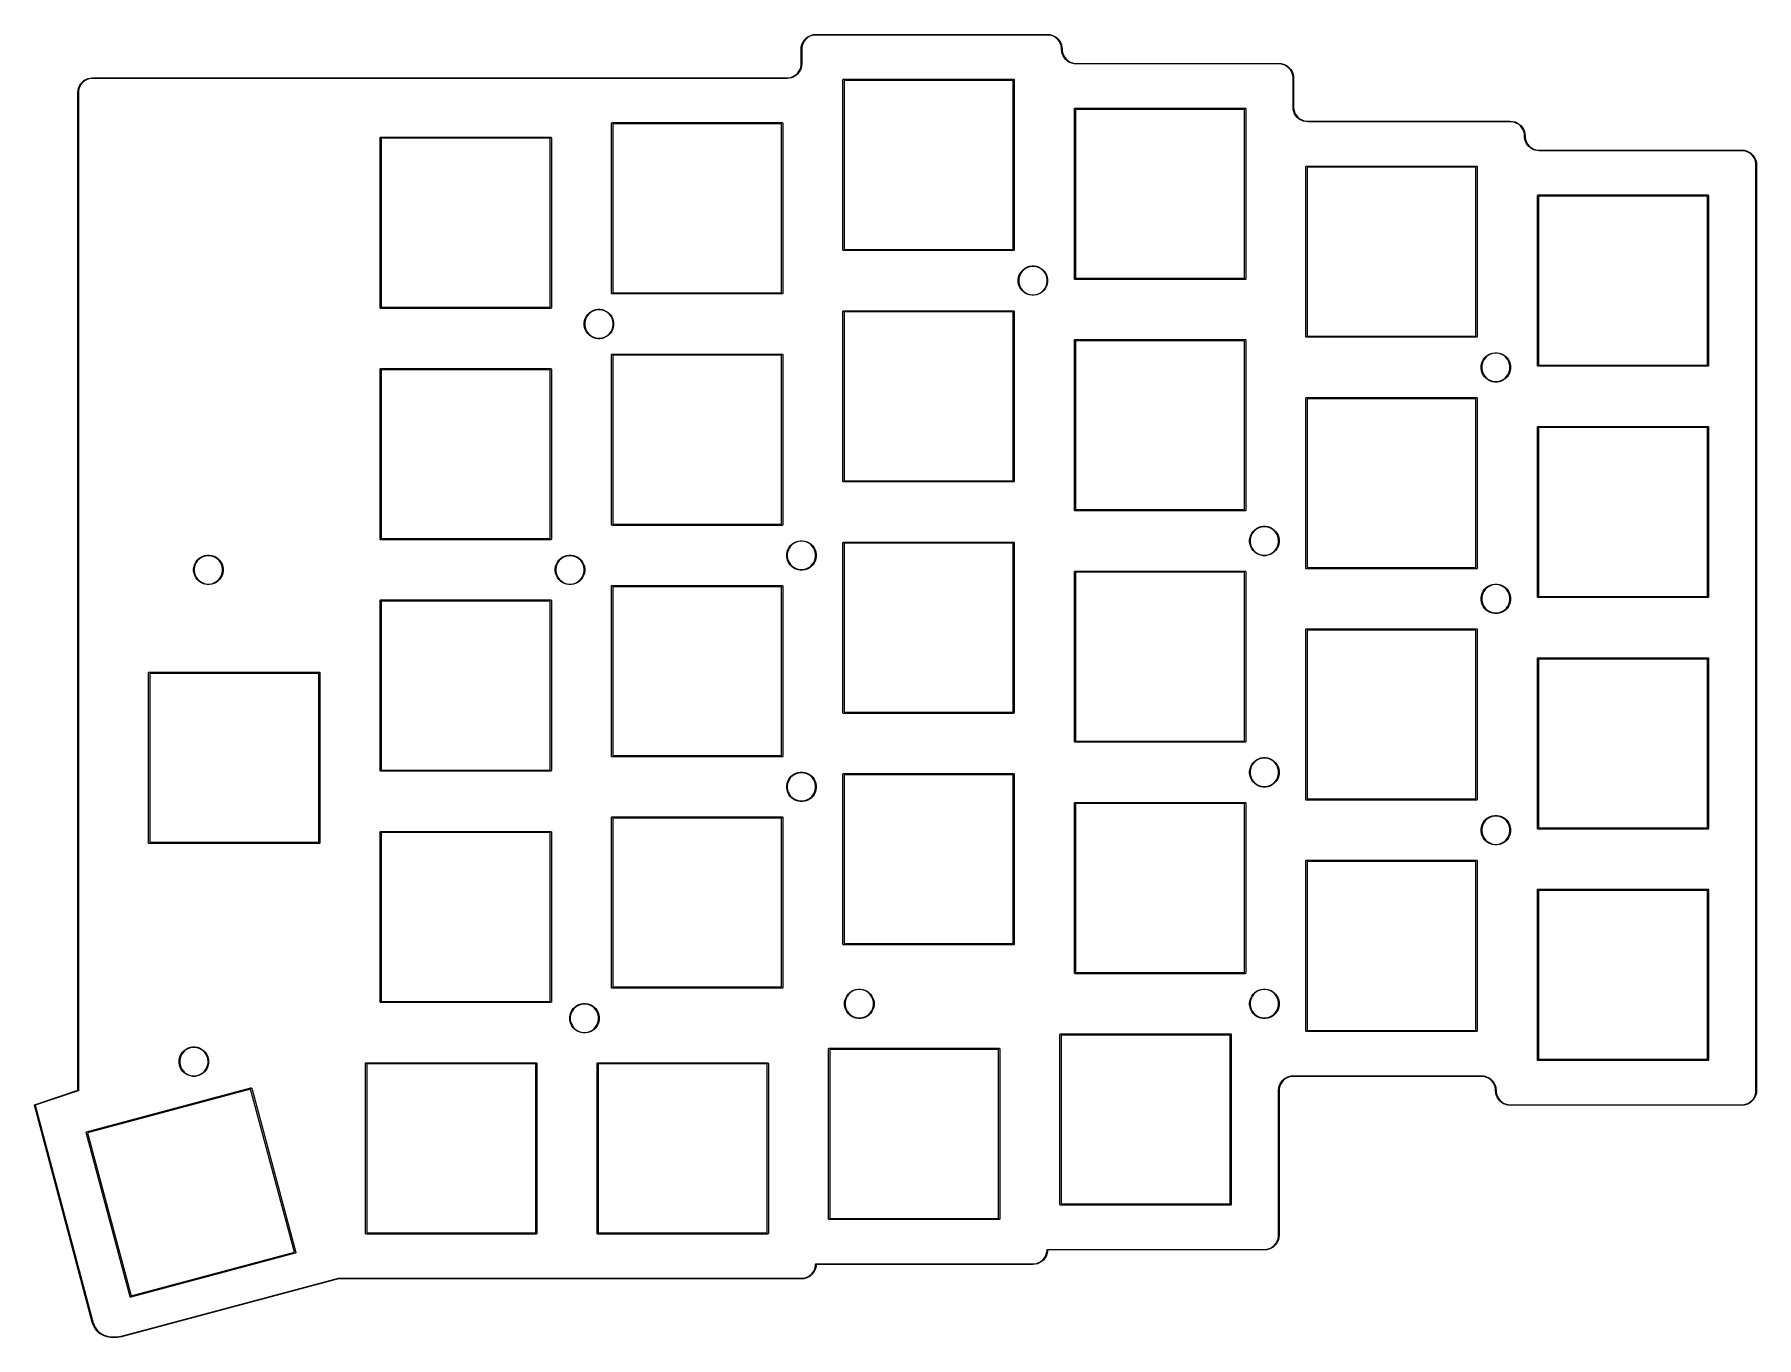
# Model space of a CAD drawing. Extents: x 2.94 to 8.52, y -6.21 to -1.98.
import ezdxf

# ---------------------------------------------------------------- set-up
doc = ezdxf.new("R2010")
doc.units = 0
doc.header["$MEASUREMENT"] = 0
doc.layers.add('BLACK', color=7, linetype='CONTINUOUS')

msp = doc.modelspace()

# ---------------------------------------------------------------- linework, layer by layer
at = {"layer": 'BLACK', "linetype": 'CONTINUOUS'}
for p, q in [((5.4318, -2.0105), (5.4357, -2.0041)), ((5.4367, -2.0058), (5.4327, -2.0128)), ((5.4357, -2.0041), (5.4406, -1.9984)), ((5.4418, -1.9997), (5.4367, -2.0058)), ((5.4406, -1.9984), (5.4463, -1.9935)), ((5.448, -1.9945), (5.4418, -1.9997)), ((5.4463, -1.9935), (5.4527, -1.9896)), ((5.4549, -1.9905), (5.448, -1.9945)), ((5.4527, -1.9896), (5.4596, -1.9867)), ((5.4625, -1.9877), (5.4549, -1.9905)), ((5.4596, -1.9867), (5.4669, -1.985)), ((5.4704, -1.9863), (5.4625, -1.9877)), ((5.4669, -1.985), (5.4744, -1.9844)), ((5.4744, -1.9863), (5.4704, -1.9863)), ((5.4744, -1.9844), (5.4744, -1.9844)), ((5.4744, -1.9844), (6.2244, -1.9844)), ((5.4744, -1.9844), (5.4744, -1.9844)), ((6.2244, -1.9863), (5.4744, -1.9863)), ((5.4744, -1.9863), (5.4744, -1.9863)), ((6.2244, -1.9844), (6.2319, -1.985)), ((6.2284, -1.9863), (6.2244, -1.9863)), ((6.2363, -1.9877), (6.2284, -1.9863)), ((6.2319, -1.985), (6.2392, -1.9867)), ((6.2439, -1.9905), (6.2363, -1.9877)), ((6.2392, -1.9867), (6.2461, -1.9896)), ((6.2508, -1.9945), (6.2439, -1.9905)), ((6.2461, -1.9896), (6.2525, -1.9935)), ((6.257, -1.9997), (6.2508, -1.9945)), ((6.2525, -1.9935), (6.2583, -1.9984)), ((6.2621, -2.0058), (6.257, -1.9997)), ((6.2583, -1.9984), (6.2631, -2.0041)), ((6.2662, -2.0128), (6.2621, -2.0058)), ((6.2631, -2.0041), (6.2671, -2.0105)), ((5.4266, -2.0322), (5.4271, -2.0247)), ((5.4266, -2.0791), (5.4266, -2.0322)), ((5.4266, -2.0322), (5.4266, -2.0322)), ((5.4271, -2.0247), (5.4289, -2.0174)), ((5.4299, -2.0203), (5.4285, -2.0282)), ((5.4285, -2.0282), (5.4285, -2.0322)), ((5.4285, -2.0322), (5.4285, -2.0322)), ((5.4285, -2.0322), (5.4285, -2.0791)), ((5.4289, -2.0174), (5.4318, -2.0105)), ((5.4327, -2.0128), (5.4299, -2.0203)), ((6.2689, -2.0203), (6.2662, -2.0128)), ((6.2671, -2.0105), (6.2699, -2.0174)), ((6.2703, -2.0282), (6.2689, -2.0203)), ((6.2699, -2.0174), (6.2717, -2.0247)), ((6.2703, -2.0322), (6.2703, -2.0282)), ((6.2709, -2.0397), (6.2703, -2.0322)), ((6.2703, -2.0322), (6.2703, -2.0322)), ((6.2703, -2.0322), (6.2703, -2.0322)), ((6.2703, -2.0322), (6.2703, -2.0322)), ((6.2726, -2.047), (6.2709, -2.0397)), ((6.2717, -2.0247), (6.2723, -2.0322)), ((6.2723, -2.0322), (6.2723, -2.0322)), ((6.2723, -2.0322), (6.2723, -2.0362)), ((6.2723, -2.0362), (6.2737, -2.0442)), ((6.2755, -2.054), (6.2726, -2.047)), ((6.2737, -2.0442), (6.2764, -2.0517)), ((6.2794, -2.0604), (6.2755, -2.054)), ((6.2764, -2.0517), (6.2804, -2.0587)), ((6.2843, -2.0661), (6.2794, -2.0604)), ((6.2804, -2.0587), (6.2856, -2.0648)), ((5.4001, -2.1209), (5.4071, -2.1168)), ((5.4088, -2.1178), (5.4024, -2.1218)), ((5.4071, -2.1168), (5.4132, -2.1117)), ((5.4145, -2.113), (5.4088, -2.1178)), ((5.4132, -2.1117), (5.4184, -2.1055)), ((5.4194, -2.1072), (5.4145, -2.113)), ((5.4184, -2.1055), (5.4224, -2.0986)), ((5.4233, -2.1008), (5.4194, -2.1072)), ((5.4224, -2.0986), (5.4252, -2.091)), ((5.4262, -2.0939), (5.4233, -2.1008)), ((5.4252, -2.091), (5.4266, -2.0831)), ((5.4279, -2.0866), (5.4262, -2.0939)), ((5.4266, -2.0831), (5.4266, -2.0791)), ((5.4266, -2.0791), (5.4266, -2.0791)), ((5.4266, -2.0791), (5.4266, -2.0791)), ((5.4285, -2.0791), (5.4279, -2.0866)), ((6.29, -2.071), (6.2843, -2.0661)), ((6.2856, -2.0648), (6.2917, -2.07)), ((6.2964, -2.0749), (6.29, -2.071)), ((6.2917, -2.07), (6.2987, -2.074)), ((6.3034, -2.0778), (6.2964, -2.0749)), ((6.2987, -2.074), (6.3062, -2.0767)), ((6.3107, -2.0795), (6.3034, -2.0778)), ((6.3062, -2.0767), (6.3141, -2.0781)), ((6.3182, -2.0801), (6.3107, -2.0795)), ((6.3141, -2.0781), (6.3182, -2.0781)), ((6.3182, -2.0781), (6.9744, -2.0781)), ((6.9744, -2.0801), (6.3182, -2.0801)), ((6.3182, -2.0801), (6.3182, -2.0801)), ((6.3182, -2.0801), (6.3182, -2.0801)), ((6.9744, -2.0781), (6.9819, -2.0787)), ((6.9784, -2.0801), (6.9744, -2.0801)), ((6.9863, -2.0815), (6.9784, -2.0801)), ((6.9819, -2.0787), (6.9892, -2.0805)), ((6.9939, -2.0842), (6.9863, -2.0815)), ((6.9892, -2.0805), (6.9961, -2.0833)), ((7.0008, -2.0882), (6.9939, -2.0842)), ((6.9961, -2.0833), (7.0025, -2.0873)), ((7.007, -2.0934), (7.0008, -2.0882)), ((7.0025, -2.0873), (7.0083, -2.0921)), ((7.0121, -2.0996), (7.007, -2.0934)), ((7.0083, -2.0921), (7.0131, -2.0979)), ((7.0162, -2.1065), (7.0121, -2.0996)), ((7.0131, -2.0979), (7.0171, -2.1043)), ((7.0189, -2.1141), (7.0162, -2.1065)), ((7.0171, -2.1043), (7.0199, -2.1112)), ((7.0203, -2.122), (7.0189, -2.1141)), ((7.0199, -2.1112), (7.0217, -2.1185)), ((7.0217, -2.1185), (7.0223, -2.126)), ((3.0828, -2.1729), (3.0834, -2.1654)), ((3.0828, -5.4065), (3.0828, -2.1729)), ((3.0828, -2.1729), (3.0828, -2.1729)), ((3.0834, -2.1654), (3.0851, -2.1581)), ((3.0862, -2.1609), (3.0848, -2.1688)), ((3.0848, -2.1688), (3.0848, -2.1729)), ((3.0848, -2.1729), (3.0848, -2.1729)), ((3.0848, -2.1729), (3.0848, -2.1729)), ((3.0848, -2.1729), (3.0848, -5.4072)), ((3.0851, -2.1581), (3.088, -2.1511)), ((3.0889, -2.1534), (3.0862, -2.1609)), ((3.088, -2.1511), (3.0919, -2.1447)), ((3.0929, -2.1464), (3.0889, -2.1534)), ((3.0919, -2.1447), (3.0968, -2.139)), ((3.0981, -2.1403), (3.0929, -2.1464)), ((3.0968, -2.139), (3.1025, -2.1341)), ((3.1042, -2.1351), (3.0981, -2.1403)), ((3.1025, -2.1341), (3.1089, -2.1302)), ((3.1112, -2.1311), (3.1042, -2.1351)), ((3.1089, -2.1302), (3.1159, -2.1273)), ((3.1187, -2.1284), (3.1112, -2.1311)), ((3.1159, -2.1273), (3.1232, -2.1256)), ((3.1266, -2.127), (3.1187, -2.1284)), ((3.1232, -2.1256), (3.1307, -2.125)), ((3.1306, -2.127), (3.1266, -2.127)), ((3.1307, -2.127), (3.1306, -2.127)), ((3.1307, -2.125), (3.1307, -2.125)), ((3.1307, -2.125), (4.7244, -2.125)), ((4.7244, -2.127), (3.1307, -2.127)), ((3.1307, -2.127), (3.1307, -2.127)), ((4.7244, -2.125), (5.3807, -2.125)), ((5.3807, -2.127), (4.7244, -2.127)), ((5.3807, -2.125), (5.3807, -2.125)), ((5.3807, -2.125), (5.3847, -2.125)), ((5.3881, -2.1264), (5.3807, -2.127)), ((5.3807, -2.127), (5.3807, -2.127)), ((5.3807, -2.127), (5.3807, -2.127)), ((5.3847, -2.125), (5.3926, -2.1236)), ((5.3954, -2.1246), (5.3881, -2.1264)), ((5.3926, -2.1236), (5.4001, -2.1209)), ((5.4024, -2.1218), (5.3954, -2.1246)), ((5.562, -2.1316), (5.5622, -2.1309)), ((5.562, -2.6828), (5.562, -2.1316)), ((5.5622, -2.1309), (5.5632, -2.1298)), ((5.5632, -2.1298), (5.564, -2.1297)), ((5.564, -2.1297), (6.1152, -2.1297)), ((5.5659, -2.1336), (5.5659, -2.6809)), ((6.1132, -2.1336), (5.5659, -2.1336)), ((6.1132, -2.6809), (6.1132, -2.1336)), ((6.1152, -2.1297), (6.1159, -2.1298)), ((6.1159, -2.1298), (6.117, -2.1309)), ((6.117, -2.1309), (6.1171, -2.1316)), ((6.1171, -2.1316), (6.1171, -2.6828)), ((7.0203, -2.126), (7.0203, -2.122)), ((7.0203, -2.2197), (7.0203, -2.126)), ((7.0203, -2.126), (7.0203, -2.126)), ((7.0223, -2.126), (7.0223, -2.126)), ((7.0223, -2.126), (7.0223, -2.2197)), ((6.312, -2.2254), (6.3122, -2.2246)), ((6.312, -2.7766), (6.312, -2.2254)), ((6.3122, -2.2246), (6.3132, -2.2236)), ((6.3132, -2.2236), (6.314, -2.2234)), ((6.314, -2.2234), (6.8652, -2.2234)), ((6.3159, -2.2274), (6.3159, -2.7746)), ((6.8632, -2.2274), (6.3159, -2.2274)), ((6.8632, -2.7746), (6.8632, -2.2274)), ((6.8652, -2.2234), (6.8659, -2.2236)), ((6.8659, -2.2236), (6.867, -2.2246)), ((6.867, -2.2246), (6.8671, -2.2254)), ((6.8671, -2.2254), (6.8671, -2.7766)), ((7.0209, -2.2272), (7.0203, -2.2197)), ((7.0203, -2.2197), (7.0203, -2.2197)), ((7.0203, -2.2197), (7.0203, -2.2197)), ((7.0226, -2.2345), (7.0209, -2.2272)), ((7.0223, -2.2197), (7.0223, -2.2197)), ((7.0223, -2.2197), (7.0223, -2.2197)), ((7.0223, -2.2197), (7.0223, -2.2237)), ((7.0223, -2.2237), (7.0237, -2.2317)), ((7.0237, -2.2317), (7.0264, -2.2392)), ((4.812, -2.2723), (4.8122, -2.2715)), ((4.812, -2.8234), (4.812, -2.2723)), ((4.8122, -2.2715), (4.8132, -2.2705)), ((4.8132, -2.2705), (4.814, -2.2703)), ((4.814, -2.2703), (5.3652, -2.2703)), ((4.8159, -2.2742), (4.8159, -2.8215)), ((5.3632, -2.2742), (4.8159, -2.2742)), ((5.3632, -2.8215), (5.3632, -2.2742)), ((5.3652, -2.2703), (5.3659, -2.2705)), ((5.3659, -2.2705), (5.367, -2.2715)), ((5.367, -2.2715), (5.3671, -2.2723)), ((5.3671, -2.2723), (5.3671, -2.8234)), ((7.0255, -2.2415), (7.0226, -2.2345)), ((7.0294, -2.2479), (7.0255, -2.2415)), ((7.0264, -2.2392), (7.0304, -2.2462)), ((7.0343, -2.2536), (7.0294, -2.2479)), ((7.0304, -2.2462), (7.0356, -2.2523)), ((7.04, -2.2585), (7.0343, -2.2536)), ((7.0356, -2.2523), (7.0417, -2.2575)), ((7.0464, -2.2624), (7.04, -2.2585)), ((7.0417, -2.2575), (7.0487, -2.2615)), ((7.0534, -2.2652), (7.0464, -2.2624)), ((7.0487, -2.2615), (7.0562, -2.2642)), ((7.0607, -2.267), (7.0534, -2.2652)), ((7.0562, -2.2642), (7.0641, -2.2656)), ((7.0682, -2.2676), (7.0607, -2.267)), ((7.0641, -2.2656), (7.0682, -2.2656)), ((7.0682, -2.2656), (7.0682, -2.2656)), ((7.0682, -2.2656), (7.7244, -2.2656)), ((7.7244, -2.2676), (7.0682, -2.2676)), ((7.0682, -2.2676), (7.0682, -2.2676)), ((7.0682, -2.2676), (7.0682, -2.2676)), ((7.7244, -2.2656), (7.7319, -2.2662)), ((7.7284, -2.2676), (7.7244, -2.2676)), ((7.7363, -2.269), (7.7284, -2.2676)), ((7.7319, -2.2662), (7.7392, -2.268)), ((7.7439, -2.2717), (7.7363, -2.269)), ((7.7392, -2.268), (7.7461, -2.2708)), ((7.7508, -2.2757), (7.7439, -2.2717)), ((7.7461, -2.2708), (7.7525, -2.2748)), ((7.757, -2.2809), (7.7508, -2.2757)), ((7.7525, -2.2748), (7.7583, -2.2796)), ((7.7621, -2.2871), (7.757, -2.2809)), ((7.7583, -2.2796), (7.7631, -2.2854)), ((7.7662, -2.294), (7.7621, -2.2871)), ((7.7631, -2.2854), (7.7671, -2.2918)), ((4.062, -2.3191), (4.0622, -2.3184)), ((4.062, -2.8703), (4.062, -2.3191)), ((4.0622, -2.3184), (4.0632, -2.3173)), ((4.0632, -2.3173), (4.064, -2.3172)), ((4.064, -2.3172), (4.6152, -2.3172)), ((4.0659, -2.3211), (4.0659, -2.8684)), ((4.6132, -2.3211), (4.0659, -2.3211)), ((4.6132, -2.8684), (4.6132, -2.3211)), ((4.6152, -2.3172), (4.6159, -2.3173)), ((4.6159, -2.3173), (4.617, -2.3184)), ((4.617, -2.3184), (4.6171, -2.3191)), ((4.6171, -2.3191), (4.6171, -2.8703)), ((7.7689, -2.3016), (7.7662, -2.294)), ((7.7671, -2.2918), (7.7699, -2.2987)), ((7.7703, -2.3095), (7.7689, -2.3016)), ((7.7699, -2.2987), (7.7717, -2.306)), ((7.7703, -2.3135), (7.7703, -2.3095)), ((7.7709, -2.321), (7.7703, -2.3135)), ((7.7703, -2.3135), (7.7703, -2.3135)), ((7.7703, -2.3135), (7.7703, -2.3135)), ((7.7703, -2.3135), (7.7703, -2.3135)), ((7.7703, -2.3135), (7.7703, -2.3135)), ((7.7726, -2.3283), (7.7709, -2.321)), ((7.7717, -2.306), (7.7723, -2.3135)), ((7.7723, -2.3135), (7.7723, -2.3135)), ((7.7723, -2.3135), (7.7723, -2.3135)), ((7.7723, -2.3135), (7.7723, -2.3135)), ((7.7723, -2.3135), (7.7723, -2.3135)), ((7.7723, -2.3135), (7.7723, -2.3135)), ((7.7723, -2.3135), (7.7723, -2.3175)), ((7.7723, -2.3175), (7.7737, -2.3254)), ((7.7755, -2.3352), (7.7726, -2.3283)), ((7.7737, -2.3254), (7.7764, -2.333)), ((7.7794, -2.3416), (7.7755, -2.3352)), ((7.7764, -2.333), (7.7804, -2.3399)), ((7.7843, -2.3473), (7.7794, -2.3416)), ((7.7804, -2.3399), (7.7856, -2.3461)), ((7.79, -2.3522), (7.7843, -2.3473)), ((7.7856, -2.3461), (7.7917, -2.3512)), ((7.7964, -2.3561), (7.79, -2.3522)), ((7.7917, -2.3512), (7.7987, -2.3552)), ((7.8034, -2.359), (7.7964, -2.3561)), ((7.7987, -2.3552), (7.8062, -2.358)), ((7.8107, -2.3608), (7.8034, -2.359)), ((7.8062, -2.358), (7.8141, -2.3594)), ((7.8182, -2.3613), (7.8107, -2.3608)), ((7.8141, -2.3594), (7.8182, -2.3594)), ((7.8182, -2.3594), (8.4744, -2.3594)), ((8.4744, -2.3613), (7.8182, -2.3613)), ((7.8182, -2.3613), (7.8182, -2.3613)), ((7.8182, -2.3613), (7.8182, -2.3613)), ((8.4744, -2.3594), (8.4819, -2.36)), ((8.4784, -2.3613), (8.4744, -2.3613)), ((8.4863, -2.3627), (8.4784, -2.3613)), ((8.4819, -2.36), (8.4892, -2.3617)), ((8.4939, -2.3655), (8.4863, -2.3627)), ((8.4892, -2.3617), (8.4961, -2.3646)), ((8.5008, -2.3695), (8.4939, -2.3655)), ((8.4961, -2.3646), (8.5025, -2.3685)), ((8.507, -2.3747), (8.5008, -2.3695)), ((8.5025, -2.3685), (8.5083, -2.3734)), ((8.5121, -2.3808), (8.507, -2.3747)), ((8.5083, -2.3734), (8.5131, -2.3791)), ((8.5162, -2.3878), (8.5121, -2.3808)), ((8.5131, -2.3791), (8.5171, -2.3855)), ((8.5189, -2.3953), (8.5162, -2.3878)), ((8.5171, -2.3855), (8.5199, -2.3924)), ((8.5203, -2.4032), (8.5189, -2.3953)), ((8.5199, -2.3924), (8.5217, -2.3997)), ((7.062, -2.4129), (7.0622, -2.4121)), ((7.062, -2.9641), (7.062, -2.4129)), ((7.0622, -2.4121), (7.0632, -2.4111)), ((7.0632, -2.4111), (7.064, -2.4109)), ((7.064, -2.4109), (7.6152, -2.4109)), ((7.0659, -2.4149), (7.0659, -2.9621)), ((7.6132, -2.4149), (7.0659, -2.4149)), ((7.6132, -2.9621), (7.6132, -2.4149)), ((7.6152, -2.4109), (7.6159, -2.4111)), ((7.6159, -2.4111), (7.617, -2.4121)), ((7.617, -2.4121), (7.6171, -2.4129)), ((7.6171, -2.4129), (7.6171, -2.9641)), ((8.5203, -2.4072), (8.5203, -2.4032)), ((8.5203, -2.4073), (8.5203, -2.4072)), ((8.5203, -2.4072), (8.5203, -2.4072)), ((8.5203, -2.4075), (8.5203, -2.4073)), ((8.5204, -2.5947), (8.5203, -2.4075)), ((8.5217, -2.3997), (8.5223, -2.4072)), ((8.5223, -2.4072), (8.5222, -2.4073)), ((8.5222, -2.4073), (8.5223, -2.4075)), ((8.5223, -2.4072), (8.5223, -2.4072)), ((8.5223, -2.4075), (8.5223, -2.5947)), ((7.812, -2.5066), (7.8122, -2.5059)), ((7.812, -3.0578), (7.812, -2.5066)), ((7.8122, -2.5059), (7.8132, -2.5048)), ((7.8132, -2.5048), (7.814, -2.5047)), ((7.814, -2.5047), (8.3652, -2.5047)), ((7.8159, -2.5086), (7.8159, -3.0559)), ((8.3632, -2.5086), (7.8159, -2.5086)), ((8.3632, -3.0559), (8.3632, -2.5086)), ((8.3652, -2.5047), (8.3659, -2.5048)), ((8.3659, -2.5048), (8.367, -2.5059)), ((8.367, -2.5059), (8.3671, -2.5066)), ((8.3671, -2.5066), (8.3671, -3.0578)), ((8.5204, -2.7119), (8.5204, -2.5947)), ((8.5223, -2.5947), (8.5223, -2.5947)), ((8.5223, -2.5947), (8.5223, -2.5947)), ((8.5223, -2.5947), (8.5223, -2.7119)), ((5.5622, -2.6836), (5.562, -2.6828)), ((5.5632, -2.6846), (5.5622, -2.6836)), ((5.564, -2.6848), (5.5632, -2.6846)), ((6.1152, -2.6848), (5.564, -2.6848)), ((5.5659, -2.6809), (6.1132, -2.6809)), ((6.1159, -2.6846), (6.1152, -2.6848)), ((6.117, -2.6836), (6.1159, -2.6846)), ((6.1171, -2.6828), (6.117, -2.6836)), ((8.5203, -3.6025), (8.5204, -2.7119)), ((8.5223, -2.7119), (8.5223, -2.7119)), ((8.5223, -2.7119), (8.5223, -3.6025)), ((6.1298, -2.7785), (6.131, -2.7711)), ((6.1298, -2.7786), (6.1298, -2.7785)), ((6.1298, -2.786), (6.1298, -2.7786)), ((6.131, -2.7934), (6.1298, -2.786)), ((6.131, -2.7711), (6.1333, -2.7639)), ((6.1328, -2.7715), (6.1316, -2.7786)), ((6.1316, -2.7786), (6.1316, -2.7858)), ((6.1316, -2.7858), (6.1328, -2.793)), ((6.135, -2.7646), (6.1328, -2.7715)), ((6.1333, -2.7639), (6.1367, -2.7572)), ((6.1383, -2.7582), (6.135, -2.7646)), ((6.1367, -2.7572), (6.1411, -2.7512)), ((6.1425, -2.7523), (6.1383, -2.7582)), ((6.1411, -2.7512), (6.1465, -2.7458)), ((6.1476, -2.7472), (6.1425, -2.7523)), ((6.1465, -2.7458), (6.1525, -2.7414)), ((6.1535, -2.743), (6.1476, -2.7472)), ((6.1525, -2.7414), (6.1592, -2.738)), ((6.1599, -2.7397), (6.1535, -2.743)), ((6.1592, -2.738), (6.1664, -2.7357)), ((6.1668, -2.7375), (6.1599, -2.7397)), ((6.1664, -2.7357), (6.1738, -2.7345)), ((6.1739, -2.7363), (6.1668, -2.7375)), ((6.1738, -2.7345), (6.1813, -2.7345)), ((6.1811, -2.7363), (6.1739, -2.7363)), ((6.1883, -2.7375), (6.1811, -2.7363)), ((6.1813, -2.7345), (6.1887, -2.7357)), ((6.1952, -2.7397), (6.1883, -2.7375)), ((6.1887, -2.7357), (6.1958, -2.738)), ((6.2016, -2.743), (6.1952, -2.7397)), ((6.1958, -2.738), (6.2025, -2.7414)), ((6.2074, -2.7472), (6.2016, -2.743)), ((6.2025, -2.7414), (6.2086, -2.7458)), ((6.2125, -2.7523), (6.2074, -2.7472)), ((6.2086, -2.7458), (6.2139, -2.7512)), ((6.2168, -2.7582), (6.2125, -2.7523)), ((6.2139, -2.7512), (6.2183, -2.7572)), ((6.2201, -2.7646), (6.2168, -2.7582)), ((6.2183, -2.7572), (6.2218, -2.7639)), ((6.2223, -2.7715), (6.2201, -2.7646)), ((6.2218, -2.7639), (6.2241, -2.7711)), ((6.2234, -2.7786), (6.2223, -2.7715)), ((6.2223, -2.793), (6.2234, -2.7858)), ((6.2234, -2.7858), (6.2234, -2.7786)), ((6.2241, -2.7711), (6.2252, -2.7785)), ((6.2252, -2.786), (6.2241, -2.7934)), ((6.2252, -2.7785), (6.2252, -2.786)), ((6.3122, -2.7773), (6.312, -2.7766)), ((6.3132, -2.7784), (6.3122, -2.7773)), ((6.314, -2.7785), (6.3132, -2.7784)), ((6.8652, -2.7785), (6.314, -2.7785)), ((6.3159, -2.7746), (6.8632, -2.7746)), ((6.8659, -2.7784), (6.8652, -2.7785)), ((6.867, -2.7773), (6.8659, -2.7784)), ((6.8671, -2.7766), (6.867, -2.7773)), ((4.8122, -2.8242), (4.812, -2.8234)), ((4.8132, -2.8253), (4.8122, -2.8242)), ((4.814, -2.8254), (4.8132, -2.8253)), ((5.3652, -2.8254), (4.814, -2.8254)), ((4.8159, -2.8215), (5.3632, -2.8215)), ((5.3659, -2.8253), (5.3652, -2.8254)), ((5.367, -2.8242), (5.3659, -2.8253)), ((5.3671, -2.8234), (5.367, -2.8242)), ((6.1333, -2.8005), (6.131, -2.7934)), ((6.1328, -2.793), (6.135, -2.7999)), ((6.1367, -2.8072), (6.1333, -2.8005)), ((6.135, -2.7999), (6.1383, -2.8063)), ((6.1411, -2.8133), (6.1367, -2.8072)), ((6.1383, -2.8063), (6.1425, -2.8121)), ((6.1465, -2.8186), (6.1411, -2.8133)), ((6.1425, -2.8121), (6.1476, -2.8172)), ((6.1525, -2.823), (6.1465, -2.8186)), ((6.1476, -2.8172), (6.1535, -2.8215)), ((6.1592, -2.8265), (6.1525, -2.823)), ((6.1535, -2.8215), (6.1599, -2.8248)), ((6.1664, -2.8288), (6.1592, -2.8265)), ((6.1599, -2.8248), (6.1668, -2.827)), ((6.1738, -2.8299), (6.1664, -2.8288)), ((6.1668, -2.827), (6.1739, -2.8281)), ((6.1813, -2.8299), (6.1738, -2.8299)), ((6.1739, -2.8281), (6.1811, -2.8281)), ((6.1811, -2.8281), (6.1883, -2.827)), ((6.1887, -2.8288), (6.1813, -2.8299)), ((6.1883, -2.827), (6.1952, -2.8248)), ((6.1958, -2.8265), (6.1887, -2.8288)), ((6.1952, -2.8248), (6.2016, -2.8215)), ((6.2025, -2.823), (6.1958, -2.8265)), ((6.2016, -2.8215), (6.2074, -2.8172)), ((6.2086, -2.8186), (6.2025, -2.823)), ((6.2074, -2.8172), (6.2125, -2.8121)), ((6.2139, -2.8133), (6.2086, -2.8186)), ((6.2125, -2.8121), (6.2168, -2.8063)), ((6.2183, -2.8072), (6.2139, -2.8133)), ((6.2168, -2.8063), (6.2201, -2.7999)), ((6.2218, -2.8005), (6.2183, -2.8072)), ((6.2201, -2.7999), (6.2223, -2.793)), ((6.2241, -2.7934), (6.2218, -2.8005)), ((4.0622, -2.8711), (4.062, -2.8703)), ((4.0632, -2.8721), (4.0622, -2.8711)), ((4.064, -2.8723), (4.0632, -2.8721)), ((4.6152, -2.8723), (4.064, -2.8723)), ((4.0659, -2.8684), (4.6132, -2.8684)), ((4.6159, -2.8721), (4.6152, -2.8723)), ((4.617, -2.8711), (4.6159, -2.8721)), ((4.6171, -2.8703), (4.617, -2.8711)), ((4.7271, -2.9045), (4.7305, -2.8979)), ((4.732, -2.8988), (4.7288, -2.9052)), ((4.7305, -2.8979), (4.7349, -2.8918)), ((4.7363, -2.893), (4.732, -2.8988)), ((4.7349, -2.8918), (4.7402, -2.8865)), ((4.7414, -2.8879), (4.7363, -2.893)), ((4.7402, -2.8865), (4.7463, -2.8821)), ((4.7472, -2.8836), (4.7414, -2.8879)), ((4.7463, -2.8821), (4.753, -2.8786)), ((4.7537, -2.8803), (4.7472, -2.8836)), ((4.753, -2.8786), (4.7601, -2.8763)), ((4.7605, -2.8781), (4.7537, -2.8803)), ((4.7601, -2.8763), (4.7675, -2.8751)), ((4.7677, -2.877), (4.7605, -2.8781)), ((4.7675, -2.8751), (4.775, -2.8751)), ((4.7749, -2.877), (4.7677, -2.877)), ((4.782, -2.8781), (4.7749, -2.877)), ((4.775, -2.8751), (4.7825, -2.8763)), ((4.7889, -2.8803), (4.782, -2.8781)), ((4.7825, -2.8763), (4.7896, -2.8786)), ((4.7953, -2.8836), (4.7889, -2.8803)), ((4.7896, -2.8786), (4.7963, -2.8821)), ((4.8012, -2.8879), (4.7953, -2.8836)), ((4.7963, -2.8821), (4.8024, -2.8865)), ((4.8063, -2.893), (4.8012, -2.8879)), ((4.8024, -2.8865), (4.8077, -2.8918)), ((4.8105, -2.8988), (4.8063, -2.893)), ((4.8077, -2.8918), (4.8121, -2.8979)), ((4.8138, -2.9052), (4.8105, -2.8988)), ((4.8121, -2.8979), (4.8155, -2.9045)), ((5.562, -2.8816), (5.5622, -2.8809)), ((5.562, -3.4328), (5.562, -2.8816)), ((5.5622, -2.8809), (5.5632, -2.8798)), ((5.5632, -2.8798), (5.564, -2.8797)), ((5.564, -2.8797), (6.1152, -2.8797)), ((5.5659, -2.8836), (5.5659, -3.4309)), ((6.1132, -2.8836), (5.5659, -2.8836)), ((6.1132, -3.4309), (6.1132, -2.8836)), ((6.1152, -2.8797), (6.1159, -2.8798)), ((6.1159, -2.8798), (6.117, -2.8809)), ((6.117, -2.8809), (6.1171, -2.8816)), ((6.1171, -2.8816), (6.1171, -3.4328)), ((4.7236, -2.9191), (4.7247, -2.9117)), ((4.7236, -2.9192), (4.7236, -2.9191)), ((4.7236, -2.9266), (4.7236, -2.9192)), ((4.7247, -2.934), (4.7236, -2.9266)), ((4.7247, -2.9117), (4.7271, -2.9045)), ((4.7271, -2.9412), (4.7247, -2.934)), ((4.7265, -2.9121), (4.7254, -2.9192)), ((4.7254, -2.9192), (4.7254, -2.9265)), ((4.7254, -2.9265), (4.7265, -2.9336)), ((4.7288, -2.9052), (4.7265, -2.9121)), ((4.7265, -2.9336), (4.7288, -2.9405)), ((4.7305, -2.9479), (4.7271, -2.9412)), ((4.7288, -2.9405), (4.732, -2.9469)), ((4.7349, -2.9539), (4.7305, -2.9479)), ((4.732, -2.9469), (4.7363, -2.9528)), ((4.7402, -2.9593), (4.7349, -2.9539)), ((4.7363, -2.9528), (4.7414, -2.9579)), ((4.8012, -2.9579), (4.8063, -2.9528)), ((4.8077, -2.9539), (4.8024, -2.9593)), ((4.8063, -2.9528), (4.8105, -2.9469)), ((4.8121, -2.9479), (4.8077, -2.9539)), ((4.8105, -2.9469), (4.8138, -2.9405)), ((4.8155, -2.9412), (4.8121, -2.9479)), ((4.816, -2.9121), (4.8138, -2.9052)), ((4.8138, -2.9405), (4.816, -2.9336)), ((4.8155, -2.9045), (4.8178, -2.9117)), ((4.8178, -2.934), (4.8155, -2.9412)), ((4.8172, -2.9192), (4.816, -2.9121)), ((4.816, -2.9336), (4.8172, -2.9265)), ((4.8172, -2.9265), (4.8172, -2.9192)), ((4.8178, -2.9117), (4.819, -2.9191)), ((4.819, -2.9266), (4.8178, -2.934)), ((4.819, -2.9191), (4.819, -2.9266)), ((4.7463, -2.9637), (4.7402, -2.9593)), ((4.7414, -2.9579), (4.7472, -2.9621)), ((4.753, -2.9671), (4.7463, -2.9637)), ((4.7472, -2.9621), (4.7537, -2.9654)), ((4.7601, -2.9694), (4.753, -2.9671)), ((4.7537, -2.9654), (4.7605, -2.9676)), ((4.7675, -2.9706), (4.7601, -2.9694)), ((4.7605, -2.9676), (4.7677, -2.9688)), ((4.775, -2.9706), (4.7675, -2.9706)), ((4.7677, -2.9688), (4.7749, -2.9688)), ((4.7749, -2.9688), (4.782, -2.9676)), ((4.7825, -2.9694), (4.775, -2.9706)), ((4.782, -2.9676), (4.7889, -2.9654)), ((4.7896, -2.9671), (4.7825, -2.9694)), ((4.7889, -2.9654), (4.7953, -2.9621)), ((4.7963, -2.9637), (4.7896, -2.9671)), ((4.7953, -2.9621), (4.8012, -2.9579)), ((4.8024, -2.9593), (4.7963, -2.9637)), ((6.312, -2.9754), (6.3122, -2.9746)), ((6.312, -3.5266), (6.312, -2.9754)), ((6.3122, -2.9746), (6.3132, -2.9736)), ((6.3132, -2.9736), (6.314, -2.9734)), ((6.314, -2.9734), (6.8652, -2.9734)), ((6.3159, -2.9774), (6.3159, -3.5246)), ((6.8632, -2.9774), (6.3159, -2.9774)), ((6.8632, -3.5246), (6.8632, -2.9774)), ((6.8652, -2.9734), (6.8659, -2.9736)), ((6.8659, -2.9736), (6.867, -2.9746)), ((6.867, -2.9746), (6.8671, -2.9754)), ((6.8671, -2.9754), (6.8671, -3.5266)), ((7.0622, -2.9648), (7.062, -2.9641)), ((7.0632, -2.9659), (7.0622, -2.9648)), ((7.064, -2.966), (7.0632, -2.9659)), ((7.6152, -2.966), (7.064, -2.966)), ((7.0659, -2.9621), (7.6132, -2.9621)), ((7.6159, -2.9659), (7.6152, -2.966)), ((7.617, -2.9648), (7.6159, -2.9659)), ((7.6171, -2.9641), (7.617, -2.9648)), ((4.062, -3.0691), (4.0622, -3.0684)), ((4.0622, -3.0684), (4.0632, -3.0673)), ((4.0632, -3.0673), (4.064, -3.0672)), ((4.064, -3.0672), (4.6152, -3.0672)), ((4.6152, -3.0672), (4.6159, -3.0673)), ((4.6159, -3.0673), (4.617, -3.0684)), ((4.617, -3.0684), (4.6171, -3.0691)), ((4.812, -3.0223), (4.8122, -3.0215)), ((4.812, -3.5734), (4.812, -3.0223)), ((4.8122, -3.0215), (4.8132, -3.0205)), ((4.8132, -3.0205), (4.814, -3.0203)), ((4.814, -3.0203), (5.3652, -3.0203)), ((4.8159, -3.0242), (4.8159, -3.5715)), ((5.3632, -3.0242), (4.8159, -3.0242)), ((5.3632, -3.5715), (5.3632, -3.0242)), ((5.3652, -3.0203), (5.3659, -3.0205)), ((5.3659, -3.0205), (5.367, -3.0215)), ((5.367, -3.0215), (5.3671, -3.0223)), ((5.3671, -3.0223), (5.3671, -3.5734)), ((7.6298, -3.0597), (7.631, -3.0523)), ((7.6298, -3.0599), (7.6298, -3.0597)), ((7.6298, -3.0672), (7.6298, -3.0599)), ((7.631, -3.0747), (7.6298, -3.0672)), ((7.631, -3.0523), (7.6333, -3.0452)), ((7.6328, -3.0527), (7.6316, -3.0599)), ((7.6316, -3.0599), (7.6316, -3.0671)), ((7.6316, -3.0671), (7.6328, -3.0742)), ((7.635, -3.0459), (7.6328, -3.0527)), ((7.6333, -3.0452), (7.6367, -3.0385)), ((7.6383, -3.0394), (7.635, -3.0459)), ((7.6367, -3.0385), (7.6411, -3.0324)), ((7.6425, -3.0336), (7.6383, -3.0394)), ((7.6411, -3.0324), (7.6465, -3.0271)), ((7.6476, -3.0285), (7.6425, -3.0336)), ((7.6465, -3.0271), (7.6525, -3.0227)), ((7.6535, -3.0242), (7.6476, -3.0285)), ((7.6525, -3.0227), (7.6592, -3.0193)), ((7.6599, -3.021), (7.6535, -3.0242)), ((7.6592, -3.0193), (7.6664, -3.0169)), ((7.6668, -3.0187), (7.6599, -3.021)), ((7.6664, -3.0169), (7.6738, -3.0158)), ((7.6739, -3.0176), (7.6668, -3.0187)), ((7.6738, -3.0158), (7.6813, -3.0158)), ((7.6811, -3.0176), (7.6739, -3.0176)), ((7.6883, -3.0187), (7.6811, -3.0176)), ((7.6813, -3.0158), (7.6887, -3.0169)), ((7.6952, -3.021), (7.6883, -3.0187)), ((7.6887, -3.0169), (7.6958, -3.0193)), ((7.7016, -3.0242), (7.6952, -3.021)), ((7.6958, -3.0193), (7.7025, -3.0227)), ((7.7074, -3.0285), (7.7016, -3.0242)), ((7.7025, -3.0227), (7.7086, -3.0271)), ((7.7125, -3.0336), (7.7074, -3.0285)), ((7.7086, -3.0271), (7.7139, -3.0324)), ((7.7168, -3.0394), (7.7125, -3.0336)), ((7.7139, -3.0324), (7.7183, -3.0385)), ((7.7201, -3.0459), (7.7168, -3.0394)), ((7.7183, -3.0385), (7.7218, -3.0452)), ((7.7223, -3.0527), (7.7201, -3.0459)), ((7.7218, -3.0452), (7.7241, -3.0523)), ((7.7234, -3.0599), (7.7223, -3.0527)), ((7.7223, -3.0742), (7.7234, -3.0671)), ((7.7234, -3.0671), (7.7234, -3.0599)), ((7.7241, -3.0523), (7.7252, -3.0597)), ((7.7252, -3.0672), (7.7241, -3.0747)), ((7.7252, -3.0597), (7.7252, -3.0672)), ((7.8122, -3.0586), (7.812, -3.0578)), ((7.8132, -3.0596), (7.8122, -3.0586)), ((7.814, -3.0598), (7.8132, -3.0596)), ((8.3652, -3.0598), (7.814, -3.0598)), ((7.8159, -3.0559), (8.3632, -3.0559)), ((8.3659, -3.0596), (8.3652, -3.0598)), ((8.367, -3.0586), (8.3659, -3.0596)), ((8.3671, -3.0578), (8.367, -3.0586)), ((4.062, -3.6203), (4.062, -3.0691)), ((4.0659, -3.0711), (4.0659, -3.6184)), ((4.6132, -3.0711), (4.0659, -3.0711)), ((4.6132, -3.6184), (4.6132, -3.0711)), ((4.6171, -3.0691), (4.6171, -3.6203)), ((7.6333, -3.0818), (7.631, -3.0747)), ((7.6328, -3.0742), (7.635, -3.0811)), ((7.6367, -3.0885), (7.6333, -3.0818)), ((7.635, -3.0811), (7.6383, -3.0875)), ((7.6411, -3.0946), (7.6367, -3.0885)), ((7.6383, -3.0875), (7.6425, -3.0934)), ((7.6465, -3.0999), (7.6411, -3.0946)), ((7.6425, -3.0934), (7.6476, -3.0985)), ((7.6525, -3.1043), (7.6465, -3.0999)), ((7.6476, -3.0985), (7.6535, -3.1027)), ((7.6592, -3.1077), (7.6525, -3.1043)), ((7.6535, -3.1027), (7.6599, -3.106)), ((7.6664, -3.11), (7.6592, -3.1077)), ((7.6599, -3.106), (7.6668, -3.1082)), ((7.6738, -3.1112), (7.6664, -3.11)), ((7.6668, -3.1082), (7.6739, -3.1094)), ((7.6813, -3.1112), (7.6738, -3.1112)), ((7.6739, -3.1094), (7.6811, -3.1094)), ((7.6811, -3.1094), (7.6883, -3.1082)), ((7.6887, -3.11), (7.6813, -3.1112)), ((7.6883, -3.1082), (7.6952, -3.106)), ((7.6958, -3.1077), (7.6887, -3.11)), ((7.6952, -3.106), (7.7016, -3.1027)), ((7.7025, -3.1043), (7.6958, -3.1077)), ((7.7016, -3.1027), (7.7074, -3.0985)), ((7.7086, -3.0999), (7.7025, -3.1043)), ((7.7074, -3.0985), (7.7125, -3.0934)), ((7.7139, -3.0946), (7.7086, -3.0999)), ((7.7125, -3.0934), (7.7168, -3.0875)), ((7.7183, -3.0885), (7.7139, -3.0946)), ((7.7168, -3.0875), (7.7201, -3.0811)), ((7.7218, -3.0818), (7.7183, -3.0885)), ((7.7201, -3.0811), (7.7223, -3.0742)), ((7.7241, -3.0747), (7.7218, -3.0818)), ((7.062, -3.1629), (7.0622, -3.1621)), ((7.062, -3.7141), (7.062, -3.1629)), ((7.0622, -3.1621), (7.0632, -3.1611)), ((7.0632, -3.1611), (7.064, -3.1609)), ((7.064, -3.1609), (7.6152, -3.1609)), ((7.0659, -3.1649), (7.0659, -3.7121)), ((7.6132, -3.1649), (7.0659, -3.1649)), ((7.6132, -3.7121), (7.6132, -3.1649)), ((7.6152, -3.1609), (7.6159, -3.1611)), ((7.6159, -3.1611), (7.617, -3.1621)), ((7.617, -3.1621), (7.6171, -3.1629)), ((7.6171, -3.1629), (7.6171, -3.7141)), ((7.812, -3.2566), (7.8122, -3.2559)), ((7.812, -3.8078), (7.812, -3.2566)), ((7.8122, -3.2559), (7.8132, -3.2548)), ((7.8132, -3.2548), (7.814, -3.2547)), ((7.814, -3.2547), (8.3652, -3.2547)), ((7.8159, -3.2586), (7.8159, -3.8059)), ((8.3632, -3.2586), (7.8159, -3.2586)), ((8.3632, -3.8059), (8.3632, -3.2586)), ((8.3652, -3.2547), (8.3659, -3.2548)), ((8.3659, -3.2548), (8.367, -3.2559)), ((8.367, -3.2559), (8.3671, -3.2566)), ((8.3671, -3.2566), (8.3671, -3.8078)), ((5.5622, -3.4336), (5.562, -3.4328)), ((5.5632, -3.4346), (5.5622, -3.4336)), ((5.564, -3.4348), (5.5632, -3.4346)), ((6.1152, -3.4348), (5.564, -3.4348)), ((5.5659, -3.4309), (6.1132, -3.4309)), ((6.1159, -3.4346), (6.1152, -3.4348)), ((6.117, -3.4336), (6.1159, -3.4346)), ((6.1171, -3.4328), (6.117, -3.4336)), ((6.3122, -3.5273), (6.312, -3.5266)), ((6.3132, -3.5284), (6.3122, -3.5273)), ((6.314, -3.5285), (6.3132, -3.5284)), ((6.8652, -3.5285), (6.314, -3.5285)), ((6.3159, -3.5246), (6.8632, -3.5246)), ((6.8659, -3.5284), (6.8652, -3.5285)), ((6.867, -3.5273), (6.8659, -3.5284)), ((6.8671, -3.5266), (6.867, -3.5273)), ((4.0622, -3.6211), (4.062, -3.6203)), ((4.0632, -3.6221), (4.0622, -3.6211)), ((4.064, -3.6223), (4.0632, -3.6221)), ((4.6152, -3.6223), (4.064, -3.6223)), ((4.0659, -3.6184), (4.6132, -3.6184)), ((4.6159, -3.6221), (4.6152, -3.6223)), ((4.617, -3.6211), (4.6159, -3.6221)), ((4.6171, -3.6203), (4.617, -3.6211)), ((4.8122, -3.5742), (4.812, -3.5734)), ((4.8132, -3.5753), (4.8122, -3.5742)), ((4.814, -3.5754), (4.8132, -3.5753)), ((5.3652, -3.5754), (4.814, -3.5754)), ((4.8159, -3.5715), (5.3632, -3.5715)), ((5.3659, -3.5753), (5.3652, -3.5754)), ((5.367, -3.5742), (5.3659, -3.5753)), ((5.3671, -3.5734), (5.367, -3.5742)), ((5.4092, -3.6286), (5.4164, -3.6263)), ((5.4164, -3.6263), (5.4238, -3.6251)), ((5.4239, -3.627), (5.4168, -3.6281)), ((5.4238, -3.6251), (5.4313, -3.6251)), ((5.4311, -3.627), (5.4239, -3.627)), ((5.4383, -3.6281), (5.4311, -3.627)), ((5.4313, -3.6251), (5.4387, -3.6263)), ((5.4387, -3.6263), (5.4458, -3.6286)), ((6.8798, -3.6222), (6.881, -3.6148)), ((6.8798, -3.6224), (6.8798, -3.6222)), ((6.8798, -3.6297), (6.8798, -3.6224)), ((6.881, -3.6148), (6.8833, -3.6077)), ((6.8828, -3.6152), (6.8816, -3.6224)), ((6.8816, -3.6224), (6.8816, -3.6296)), ((6.885, -3.6084), (6.8828, -3.6152)), ((6.8833, -3.6077), (6.8867, -3.601)), ((6.8883, -3.6019), (6.885, -3.6084)), ((6.8867, -3.601), (6.8911, -3.5949)), ((6.8925, -3.5961), (6.8883, -3.6019)), ((6.8911, -3.5949), (6.8965, -3.5896)), ((6.8976, -3.591), (6.8925, -3.5961)), ((6.8965, -3.5896), (6.9025, -3.5852)), ((6.9035, -3.5867), (6.8976, -3.591)), ((6.9025, -3.5852), (6.9092, -3.5818)), ((6.9099, -3.5835), (6.9035, -3.5867)), ((6.9092, -3.5818), (6.9164, -3.5794)), ((6.9168, -3.5812), (6.9099, -3.5835)), ((6.9164, -3.5794), (6.9238, -3.5783)), ((6.9239, -3.5801), (6.9168, -3.5812)), ((6.9238, -3.5783), (6.9313, -3.5783)), ((6.9311, -3.5801), (6.9239, -3.5801)), ((6.9383, -3.5812), (6.9311, -3.5801)), ((6.9313, -3.5783), (6.9387, -3.5794)), ((6.9452, -3.5835), (6.9383, -3.5812)), ((6.9387, -3.5794), (6.9458, -3.5818)), ((6.9516, -3.5867), (6.9452, -3.5835)), ((6.9458, -3.5818), (6.9525, -3.5852)), ((6.9574, -3.591), (6.9516, -3.5867)), ((6.9525, -3.5852), (6.9586, -3.5896)), ((6.9625, -3.5961), (6.9574, -3.591)), ((6.9586, -3.5896), (6.9639, -3.5949)), ((6.9668, -3.6019), (6.9625, -3.5961)), ((6.9639, -3.5949), (6.9683, -3.601)), ((6.9701, -3.6084), (6.9668, -3.6019)), ((6.9683, -3.601), (6.9718, -3.6077)), ((6.9723, -3.6152), (6.9701, -3.6084)), ((6.9718, -3.6077), (6.9741, -3.6148)), ((6.9734, -3.6224), (6.9723, -3.6152)), ((6.9734, -3.6296), (6.9734, -3.6224)), ((6.9741, -3.6148), (6.9752, -3.6222)), ((6.9752, -3.6222), (6.9752, -3.6297)), ((8.5203, -3.7197), (8.5203, -3.6025)), ((8.5203, -3.6025), (8.5203, -3.6025)), ((8.5223, -3.6025), (8.5223, -3.6025)), ((8.5223, -3.6025), (8.5223, -3.7197)), ((3.4747, -3.6833), (3.4808, -3.6789)), ((3.4818, -3.6805), (3.4759, -3.6847)), ((3.4808, -3.6789), (3.4875, -3.6755)), ((3.4882, -3.6772), (3.4818, -3.6805)), ((3.4875, -3.6755), (3.4946, -3.6732)), ((3.4951, -3.675), (3.4882, -3.6772)), ((3.4946, -3.6732), (3.5021, -3.672)), ((3.5022, -3.6738), (3.4951, -3.675)), ((3.5021, -3.672), (3.5096, -3.672)), ((3.5094, -3.6738), (3.5022, -3.6738)), ((3.5166, -3.675), (3.5094, -3.6738)), ((3.5096, -3.672), (3.517, -3.6732)), ((3.5234, -3.6772), (3.5166, -3.675)), ((3.517, -3.6732), (3.5241, -3.6755)), ((3.5299, -3.6805), (3.5234, -3.6772)), ((3.5241, -3.6755), (3.5308, -3.6789)), ((3.5357, -3.6847), (3.5299, -3.6805)), ((3.5308, -3.6789), (3.5369, -3.6833)), ((4.6465, -3.6833), (4.6525, -3.6789)), ((4.6535, -3.6805), (4.6476, -3.6847)), ((4.6525, -3.6789), (4.6592, -3.6755)), ((4.6599, -3.6772), (4.6535, -3.6805)), ((4.6592, -3.6755), (4.6664, -3.6732)), ((4.6668, -3.675), (4.6599, -3.6772)), ((4.6664, -3.6732), (4.6738, -3.672)), ((4.6739, -3.6738), (4.6668, -3.675)), ((4.6738, -3.672), (4.6813, -3.672)), ((4.6811, -3.6738), (4.6739, -3.6738)), ((4.6883, -3.675), (4.6811, -3.6738)), ((4.6813, -3.672), (4.6887, -3.6732)), ((4.6952, -3.6772), (4.6883, -3.675)), ((4.6887, -3.6732), (4.6958, -3.6755)), ((4.7016, -3.6805), (4.6952, -3.6772)), ((4.6958, -3.6755), (4.7025, -3.6789)), ((4.7074, -3.6847), (4.7016, -3.6805)), ((4.7025, -3.6789), (4.7086, -3.6833)), ((5.3798, -3.6691), (5.381, -3.6617)), ((5.3798, -3.6692), (5.3798, -3.6691)), ((5.3798, -3.6766), (5.3798, -3.6692)), ((5.381, -3.684), (5.3798, -3.6766)), ((5.381, -3.6617), (5.3833, -3.6545)), ((5.3828, -3.6621), (5.3816, -3.6692)), ((5.3816, -3.6692), (5.3816, -3.6765)), ((5.3816, -3.6765), (5.3828, -3.6836)), ((5.385, -3.6552), (5.3828, -3.6621)), ((5.3833, -3.6545), (5.3867, -3.6479)), ((5.3883, -3.6488), (5.385, -3.6552)), ((5.3867, -3.6479), (5.3911, -3.6418)), ((5.3925, -3.643), (5.3883, -3.6488)), ((5.3911, -3.6418), (5.3965, -3.6365)), ((5.3976, -3.6379), (5.3925, -3.643)), ((5.3965, -3.6365), (5.4025, -3.6321)), ((5.4035, -3.6336), (5.3976, -3.6379)), ((5.4025, -3.6321), (5.4092, -3.6286)), ((5.4099, -3.6303), (5.4035, -3.6336)), ((5.4168, -3.6281), (5.4099, -3.6303)), ((5.4452, -3.6303), (5.4383, -3.6281)), ((5.4516, -3.6336), (5.4452, -3.6303)), ((5.4458, -3.6286), (5.4525, -3.6321)), ((5.4574, -3.6379), (5.4516, -3.6336)), ((5.4525, -3.6321), (5.4586, -3.6365)), ((5.4625, -3.643), (5.4574, -3.6379)), ((5.4586, -3.6365), (5.4639, -3.6418)), ((5.4668, -3.6488), (5.4625, -3.643)), ((5.4639, -3.6418), (5.4683, -3.6479)), ((5.4701, -3.6552), (5.4668, -3.6488)), ((5.4683, -3.6479), (5.4718, -3.6545)), ((5.4723, -3.6621), (5.4701, -3.6552)), ((5.4718, -3.6545), (5.4741, -3.6617)), ((5.4734, -3.6692), (5.4723, -3.6621)), ((5.4723, -3.6836), (5.4734, -3.6765)), ((5.4734, -3.6765), (5.4734, -3.6692)), ((5.4741, -3.6617), (5.4752, -3.6691)), ((5.4752, -3.6766), (5.4741, -3.684)), ((5.4752, -3.6691), (5.4752, -3.6766)), ((5.562, -3.6316), (5.5622, -3.6309)), ((5.562, -4.1828), (5.562, -3.6316)), ((5.5622, -3.6309), (5.5632, -3.6298)), ((5.5632, -3.6298), (5.564, -3.6297)), ((5.564, -3.6297), (6.1152, -3.6297)), ((5.5659, -3.6336), (5.5659, -4.1809)), ((6.1132, -3.6336), (5.5659, -3.6336)), ((6.1132, -4.1809), (6.1132, -3.6336)), ((6.1152, -3.6297), (6.1159, -3.6298)), ((6.1159, -3.6298), (6.117, -3.6309)), ((6.117, -3.6309), (6.1171, -3.6316)), ((6.1171, -3.6316), (6.1171, -4.1828)), ((6.881, -3.6372), (6.8798, -3.6297)), ((6.8833, -3.6443), (6.881, -3.6372)), ((6.8816, -3.6296), (6.8828, -3.6367)), ((6.8828, -3.6367), (6.885, -3.6436)), ((6.8867, -3.651), (6.8833, -3.6443)), ((6.885, -3.6436), (6.8883, -3.65)), ((6.8911, -3.6571), (6.8867, -3.651)), ((6.8883, -3.65), (6.8925, -3.6559)), ((6.8965, -3.6624), (6.8911, -3.6571)), ((6.8925, -3.6559), (6.8976, -3.661)), ((6.9025, -3.6668), (6.8965, -3.6624)), ((6.8976, -3.661), (6.9035, -3.6652)), ((6.9092, -3.6702), (6.9025, -3.6668)), ((6.9035, -3.6652), (6.9099, -3.6685)), ((6.9164, -3.6725), (6.9092, -3.6702)), ((6.9099, -3.6685), (6.9168, -3.6707)), ((6.9238, -3.6737), (6.9164, -3.6725)), ((6.9168, -3.6707), (6.9239, -3.6719)), ((6.9313, -3.6737), (6.9238, -3.6737)), ((6.9239, -3.6719), (6.9311, -3.6719)), ((6.9311, -3.6719), (6.9383, -3.6707)), ((6.9387, -3.6725), (6.9313, -3.6737)), ((6.9383, -3.6707), (6.9452, -3.6685)), ((6.9458, -3.6702), (6.9387, -3.6725)), ((6.9452, -3.6685), (6.9516, -3.6652)), ((6.9525, -3.6668), (6.9458, -3.6702)), ((6.9516, -3.6652), (6.9574, -3.661)), ((6.9586, -3.6624), (6.9525, -3.6668)), ((6.9574, -3.661), (6.9625, -3.6559)), ((6.9639, -3.6571), (6.9586, -3.6624)), ((6.9625, -3.6559), (6.9668, -3.65)), ((6.9683, -3.651), (6.9639, -3.6571)), ((6.9668, -3.65), (6.9701, -3.6436)), ((6.9718, -3.6443), (6.9683, -3.651)), ((6.9701, -3.6436), (6.9723, -3.6367)), ((6.9741, -3.6372), (6.9718, -3.6443)), ((6.9723, -3.6367), (6.9734, -3.6296)), ((6.9752, -3.6297), (6.9741, -3.6372)), ((3.4581, -3.716), (3.4593, -3.7085)), ((3.4581, -3.7161), (3.4581, -3.716)), ((3.4581, -3.7235), (3.4581, -3.7161)), ((3.4593, -3.7309), (3.4581, -3.7235)), ((3.4593, -3.7085), (3.4616, -3.7014)), ((3.4616, -3.738), (3.4593, -3.7309)), ((3.4611, -3.709), (3.4599, -3.7161)), ((3.4599, -3.7161), (3.4599, -3.7233)), ((3.4599, -3.7233), (3.4611, -3.7305)), ((3.4633, -3.7021), (3.4611, -3.709)), ((3.4611, -3.7305), (3.4633, -3.7373)), ((3.4616, -3.7014), (3.465, -3.6947)), ((3.465, -3.7447), (3.4616, -3.738)), ((3.4666, -3.6957), (3.4633, -3.7021)), ((3.4633, -3.7373), (3.4666, -3.7438)), ((3.465, -3.6947), (3.4694, -3.6886)), ((3.4708, -3.6898), (3.4666, -3.6957)), ((3.4694, -3.6886), (3.4747, -3.6833)), ((3.4759, -3.6847), (3.4708, -3.6898)), ((3.5408, -3.6898), (3.5357, -3.6847)), ((3.5369, -3.6833), (3.5422, -3.6886)), ((3.5451, -3.6957), (3.5408, -3.6898)), ((3.5422, -3.6886), (3.5466, -3.6947)), ((3.5483, -3.7021), (3.5451, -3.6957)), ((3.5451, -3.7438), (3.5483, -3.7373)), ((3.5466, -3.6947), (3.55, -3.7014)), ((3.55, -3.738), (3.5466, -3.7447)), ((3.5506, -3.709), (3.5483, -3.7021)), ((3.5483, -3.7373), (3.5506, -3.7305)), ((3.55, -3.7014), (3.5524, -3.7085)), ((3.5524, -3.7309), (3.55, -3.738)), ((3.5517, -3.7161), (3.5506, -3.709)), ((3.5506, -3.7305), (3.5517, -3.7233)), ((3.5517, -3.7233), (3.5517, -3.7161)), ((3.5524, -3.7085), (3.5535, -3.716)), ((3.5535, -3.7235), (3.5524, -3.7309)), ((3.5535, -3.716), (3.5535, -3.7235)), ((4.6298, -3.716), (4.631, -3.7086)), ((4.6298, -3.7161), (4.6298, -3.716)), ((4.6298, -3.7235), (4.6298, -3.7161)), ((4.631, -3.7309), (4.6298, -3.7235)), ((4.631, -3.7086), (4.6333, -3.7014)), ((4.6333, -3.738), (4.631, -3.7309)), ((4.6328, -3.709), (4.6316, -3.7161)), ((4.6316, -3.7161), (4.6316, -3.7233)), ((4.6316, -3.7233), (4.6328, -3.7305)), ((4.635, -3.7021), (4.6328, -3.709)), ((4.6328, -3.7305), (4.635, -3.7374)), ((4.6333, -3.7014), (4.6367, -3.6947)), ((4.6367, -3.7447), (4.6333, -3.738)), ((4.6383, -3.6957), (4.635, -3.7021)), ((4.635, -3.7374), (4.6383, -3.7438)), ((4.6367, -3.6947), (4.6411, -3.6887)), ((4.6425, -3.6898), (4.6383, -3.6957)), ((4.6411, -3.6887), (4.6465, -3.6833)), ((4.6476, -3.6847), (4.6425, -3.6898)), ((4.7125, -3.6898), (4.7074, -3.6847)), ((4.7086, -3.6833), (4.7139, -3.6887)), ((4.7168, -3.6957), (4.7125, -3.6898)), ((4.7139, -3.6887), (4.7183, -3.6947)), ((4.7201, -3.7021), (4.7168, -3.6957)), ((4.7168, -3.7438), (4.7201, -3.7374)), ((4.7183, -3.6947), (4.7218, -3.7014)), ((4.7218, -3.738), (4.7183, -3.7447)), ((4.7223, -3.709), (4.7201, -3.7021)), ((4.7201, -3.7374), (4.7223, -3.7305)), ((4.7218, -3.7014), (4.7241, -3.7086)), ((4.7241, -3.7309), (4.7218, -3.738)), ((4.7234, -3.7161), (4.7223, -3.709)), ((4.7223, -3.7305), (4.7234, -3.7233)), ((4.7234, -3.7233), (4.7234, -3.7161)), ((4.7241, -3.7086), (4.7252, -3.716)), ((4.7252, -3.7235), (4.7241, -3.7309)), ((4.7252, -3.716), (4.7252, -3.7235)), ((5.3833, -3.6912), (5.381, -3.684)), ((5.3828, -3.6836), (5.385, -3.6905)), ((5.3867, -3.6979), (5.3833, -3.6912)), ((5.385, -3.6905), (5.3883, -3.6969)), ((5.3911, -3.7039), (5.3867, -3.6979)), ((5.3883, -3.6969), (5.3925, -3.7028)), ((5.3965, -3.7093), (5.3911, -3.7039)), ((5.3925, -3.7028), (5.3976, -3.7079)), ((5.4025, -3.7137), (5.3965, -3.7093)), ((5.3976, -3.7079), (5.4035, -3.7121)), ((5.4092, -3.7171), (5.4025, -3.7137)), ((5.4035, -3.7121), (5.4099, -3.7154)), ((5.4164, -3.7194), (5.4092, -3.7171)), ((5.4099, -3.7154), (5.4168, -3.7176)), ((5.4238, -3.7206), (5.4164, -3.7194)), ((5.4168, -3.7176), (5.4239, -3.7188)), ((5.4313, -3.7206), (5.4238, -3.7206)), ((5.4239, -3.7188), (5.4311, -3.7188)), ((5.4311, -3.7188), (5.4383, -3.7176)), ((5.4387, -3.7194), (5.4313, -3.7206)), ((5.4383, -3.7176), (5.4452, -3.7154)), ((5.4458, -3.7171), (5.4387, -3.7194)), ((5.4452, -3.7154), (5.4516, -3.7121)), ((5.4525, -3.7137), (5.4458, -3.7171)), ((5.4516, -3.7121), (5.4574, -3.7079)), ((5.4586, -3.7093), (5.4525, -3.7137)), ((5.4574, -3.7079), (5.4625, -3.7028)), ((5.4639, -3.7039), (5.4586, -3.7093)), ((5.4625, -3.7028), (5.4668, -3.6969)), ((5.4683, -3.6979), (5.4639, -3.7039)), ((5.4668, -3.6969), (5.4701, -3.6905)), ((5.4718, -3.6912), (5.4683, -3.6979)), ((5.4701, -3.6905), (5.4723, -3.6836)), ((5.4741, -3.684), (5.4718, -3.6912)), ((6.312, -3.7254), (6.3122, -3.7246)), ((6.312, -4.2766), (6.312, -3.7254)), ((6.3122, -3.7246), (6.3132, -3.7236)), ((6.3132, -3.7236), (6.314, -3.7234)), ((6.314, -3.7234), (6.8652, -3.7234)), ((6.3159, -3.7274), (6.3159, -4.2746)), ((6.8632, -3.7274), (6.3159, -3.7274)), ((6.8632, -4.2746), (6.8632, -3.7274)), ((6.8652, -3.7234), (6.8659, -3.7236)), ((6.8659, -3.7236), (6.867, -3.7246)), ((6.867, -3.7246), (6.8671, -3.7254)), ((6.8671, -3.7254), (6.8671, -4.2766)), ((7.0622, -3.7148), (7.062, -3.7141)), ((7.0632, -3.7159), (7.0622, -3.7148)), ((7.064, -3.716), (7.0632, -3.7159)), ((7.6152, -3.716), (7.064, -3.716)), ((7.0659, -3.7121), (7.6132, -3.7121)), ((7.6159, -3.7159), (7.6152, -3.716)), ((7.617, -3.7148), (7.6159, -3.7159)), ((7.6171, -3.7141), (7.617, -3.7148)), ((8.5204, -4.3056), (8.5203, -3.7197)), ((8.5203, -3.7197), (8.5203, -3.7197)), ((8.5223, -3.7197), (8.5223, -4.3056)), ((3.4694, -3.7508), (3.465, -3.7447)), ((3.4666, -3.7438), (3.4708, -3.7496)), ((3.4747, -3.7561), (3.4694, -3.7508)), ((3.4708, -3.7496), (3.4759, -3.7547)), ((3.4808, -3.7605), (3.4747, -3.7561)), ((3.4759, -3.7547), (3.4818, -3.759)), ((3.4875, -3.7639), (3.4808, -3.7605)), ((3.4818, -3.759), (3.4882, -3.7622)), ((3.4946, -3.7662), (3.4875, -3.7639)), ((3.4882, -3.7622), (3.4951, -3.7645)), ((3.5021, -3.7674), (3.4946, -3.7662)), ((3.4951, -3.7645), (3.5022, -3.7656)), ((3.5096, -3.7674), (3.5021, -3.7674)), ((3.5022, -3.7656), (3.5094, -3.7656)), ((3.5094, -3.7656), (3.5166, -3.7645)), ((3.517, -3.7662), (3.5096, -3.7674)), ((3.5166, -3.7645), (3.5234, -3.7622)), ((3.5241, -3.7639), (3.517, -3.7662)), ((3.5234, -3.7622), (3.5299, -3.759)), ((3.5308, -3.7605), (3.5241, -3.7639)), ((3.5299, -3.759), (3.5357, -3.7547)), ((3.5369, -3.7561), (3.5308, -3.7605)), ((3.5357, -3.7547), (3.5408, -3.7496)), ((3.5422, -3.7508), (3.5369, -3.7561)), ((3.5408, -3.7496), (3.5451, -3.7438)), ((3.5466, -3.7447), (3.5422, -3.7508)), ((4.6411, -3.7508), (4.6367, -3.7447)), ((4.6383, -3.7438), (4.6425, -3.7496)), ((4.6465, -3.7561), (4.6411, -3.7508)), ((4.6425, -3.7496), (4.6476, -3.7547)), ((4.6525, -3.7605), (4.6465, -3.7561)), ((4.6476, -3.7547), (4.6535, -3.759)), ((4.6592, -3.764), (4.6525, -3.7605)), ((4.6535, -3.759), (4.6599, -3.7623)), ((4.6664, -3.7663), (4.6592, -3.764)), ((4.6599, -3.7623), (4.6668, -3.7645)), ((4.6738, -3.7674), (4.6664, -3.7663)), ((4.6668, -3.7645), (4.6739, -3.7656)), ((4.6813, -3.7674), (4.6738, -3.7674)), ((4.6739, -3.7656), (4.6811, -3.7656)), ((4.6811, -3.7656), (4.6883, -3.7645)), ((4.6887, -3.7663), (4.6813, -3.7674)), ((4.6883, -3.7645), (4.6952, -3.7623)), ((4.6958, -3.764), (4.6887, -3.7663)), ((4.6952, -3.7623), (4.7016, -3.759)), ((4.7025, -3.7605), (4.6958, -3.764)), ((4.7016, -3.759), (4.7074, -3.7547)), ((4.7086, -3.7561), (4.7025, -3.7605)), ((4.7074, -3.7547), (4.7125, -3.7496)), ((4.7139, -3.7508), (4.7086, -3.7561)), ((4.7125, -3.7496), (4.7168, -3.7438)), ((4.7183, -3.7447), (4.7139, -3.7508)), ((4.812, -3.7723), (4.8122, -3.7715)), ((4.812, -4.3234), (4.812, -3.7723)), ((4.8122, -3.7715), (4.8132, -3.7705)), ((4.8132, -3.7705), (4.814, -3.7703)), ((4.814, -3.7703), (5.3652, -3.7703)), ((4.8159, -3.7742), (4.8159, -4.3215)), ((5.3632, -3.7742), (4.8159, -3.7742)), ((5.3632, -4.3215), (5.3632, -3.7742)), ((5.3652, -3.7703), (5.3659, -3.7705)), ((5.3659, -3.7705), (5.367, -3.7715)), ((5.367, -3.7715), (5.3671, -3.7723)), ((5.3671, -3.7723), (5.3671, -4.3234)), ((7.6333, -3.7952), (7.6367, -3.7885)), ((7.6383, -3.7894), (7.635, -3.7959)), ((7.6367, -3.7885), (7.6411, -3.7824)), ((7.6425, -3.7836), (7.6383, -3.7894)), ((7.6411, -3.7824), (7.6465, -3.7771)), ((7.6476, -3.7785), (7.6425, -3.7836)), ((7.6465, -3.7771), (7.6525, -3.7727)), ((7.6535, -3.7742), (7.6476, -3.7785)), ((7.6525, -3.7727), (7.6592, -3.7693)), ((7.6599, -3.771), (7.6535, -3.7742)), ((7.6592, -3.7693), (7.6664, -3.7669)), ((7.6668, -3.7687), (7.6599, -3.771)), ((7.6664, -3.7669), (7.6738, -3.7658)), ((7.6739, -3.7676), (7.6668, -3.7687)), ((7.6738, -3.7658), (7.6813, -3.7658)), ((7.6811, -3.7676), (7.6739, -3.7676)), ((7.6883, -3.7687), (7.6811, -3.7676)), ((7.6813, -3.7658), (7.6887, -3.7669)), ((7.6952, -3.771), (7.6883, -3.7687)), ((7.6887, -3.7669), (7.6958, -3.7693)), ((7.7016, -3.7742), (7.6952, -3.771)), ((7.6958, -3.7693), (7.7025, -3.7727)), ((7.7074, -3.7785), (7.7016, -3.7742)), ((7.7025, -3.7727), (7.7086, -3.7771)), ((7.7125, -3.7836), (7.7074, -3.7785)), ((7.7086, -3.7771), (7.7139, -3.7824)), ((7.7168, -3.7894), (7.7125, -3.7836)), ((7.7139, -3.7824), (7.7183, -3.7885)), ((7.7201, -3.7959), (7.7168, -3.7894)), ((7.7183, -3.7885), (7.7218, -3.7952)), ((4.062, -3.8191), (4.0622, -3.8184)), ((4.062, -4.3703), (4.062, -3.8191)), ((4.0622, -3.8184), (4.0632, -3.8173)), ((4.0632, -3.8173), (4.064, -3.8172)), ((4.064, -3.8172), (4.6152, -3.8172)), ((4.0659, -3.8211), (4.0659, -4.3684)), ((4.6132, -3.8211), (4.0659, -3.8211)), ((4.6132, -4.3684), (4.6132, -3.8211)), ((4.6152, -3.8172), (4.6159, -3.8173)), ((4.6159, -3.8173), (4.617, -3.8184)), ((4.617, -3.8184), (4.6171, -3.8191)), ((4.6171, -3.8191), (4.6171, -4.3703)), ((7.6298, -3.8097), (7.631, -3.8023)), ((7.6298, -3.8099), (7.6298, -3.8097)), ((7.6298, -3.8172), (7.6298, -3.8099)), ((7.631, -3.8247), (7.6298, -3.8172)), ((7.631, -3.8023), (7.6333, -3.7952)), ((7.6333, -3.8318), (7.631, -3.8247)), ((7.6328, -3.8027), (7.6316, -3.8099)), ((7.6316, -3.8099), (7.6316, -3.8171)), ((7.6316, -3.8171), (7.6328, -3.8242)), ((7.635, -3.7959), (7.6328, -3.8027)), ((7.6328, -3.8242), (7.635, -3.8311)), ((7.6367, -3.8385), (7.6333, -3.8318)), ((7.635, -3.8311), (7.6383, -3.8375)), ((7.6411, -3.8446), (7.6367, -3.8385)), ((7.6383, -3.8375), (7.6425, -3.8434)), ((7.6465, -3.8499), (7.6411, -3.8446)), ((7.6425, -3.8434), (7.6476, -3.8485)), ((7.6525, -3.8543), (7.6465, -3.8499)), ((7.6476, -3.8485), (7.6535, -3.8527)), ((7.7016, -3.8527), (7.7074, -3.8485)), ((7.7086, -3.8499), (7.7025, -3.8543)), ((7.7074, -3.8485), (7.7125, -3.8434)), ((7.7139, -3.8446), (7.7086, -3.8499)), ((7.7125, -3.8434), (7.7168, -3.8375)), ((7.7183, -3.8385), (7.7139, -3.8446)), ((7.7168, -3.8375), (7.7201, -3.8311)), ((7.7218, -3.8318), (7.7183, -3.8385)), ((7.7223, -3.8027), (7.7201, -3.7959)), ((7.7201, -3.8311), (7.7223, -3.8242)), ((7.7218, -3.7952), (7.7241, -3.8023)), ((7.7241, -3.8247), (7.7218, -3.8318)), ((7.7234, -3.8099), (7.7223, -3.8027)), ((7.7223, -3.8242), (7.7234, -3.8171)), ((7.7234, -3.8171), (7.7234, -3.8099)), ((7.7241, -3.8023), (7.7252, -3.8097)), ((7.7252, -3.8172), (7.7241, -3.8247)), ((7.7252, -3.8097), (7.7252, -3.8172)), ((7.8122, -3.8086), (7.812, -3.8078)), ((7.8132, -3.8096), (7.8122, -3.8086)), ((7.814, -3.8098), (7.8132, -3.8096)), ((8.3652, -3.8098), (7.814, -3.8098)), ((7.8159, -3.8059), (8.3632, -3.8059)), ((8.3659, -3.8096), (8.3652, -3.8098)), ((8.367, -3.8086), (8.3659, -3.8096)), ((8.3671, -3.8078), (8.367, -3.8086)), ((7.6592, -3.8577), (7.6525, -3.8543)), ((7.6535, -3.8527), (7.6599, -3.856)), ((7.6664, -3.86), (7.6592, -3.8577)), ((7.6599, -3.856), (7.6668, -3.8582)), ((7.6738, -3.8612), (7.6664, -3.86)), ((7.6668, -3.8582), (7.6739, -3.8594)), ((7.6813, -3.8612), (7.6738, -3.8612)), ((7.6739, -3.8594), (7.6811, -3.8594)), ((7.6811, -3.8594), (7.6883, -3.8582)), ((7.6887, -3.86), (7.6813, -3.8612)), ((7.6883, -3.8582), (7.6952, -3.856)), ((7.6958, -3.8577), (7.6887, -3.86)), ((7.6952, -3.856), (7.7016, -3.8527)), ((7.7025, -3.8543), (7.6958, -3.8577)), ((7.062, -3.9129), (7.0622, -3.9121)), ((7.062, -4.4641), (7.062, -3.9129)), ((7.0622, -3.9121), (7.0632, -3.9111)), ((7.0632, -3.9111), (7.064, -3.9109)), ((7.064, -3.9109), (7.6152, -3.9109)), ((7.0659, -3.9149), (7.0659, -4.4621)), ((7.6132, -3.9149), (7.0659, -3.9149)), ((7.6132, -4.4621), (7.6132, -3.9149)), ((7.6152, -3.9109), (7.6159, -3.9111)), ((7.6159, -3.9111), (7.617, -3.9121)), ((7.617, -3.9121), (7.6171, -3.9129)), ((7.6171, -3.9129), (7.6171, -4.4641)), ((7.812, -4.0066), (7.8122, -4.0059)), ((7.812, -4.5578), (7.812, -4.0066)), ((7.8122, -4.0059), (7.8132, -4.0048)), ((7.8132, -4.0048), (7.814, -4.0047)), ((7.814, -4.0047), (8.3652, -4.0047)), ((7.8159, -4.0086), (7.8159, -4.5559)), ((8.3632, -4.0086), (7.8159, -4.0086)), ((8.3632, -4.5559), (8.3632, -4.0086)), ((8.3652, -4.0047), (8.3659, -4.0048)), ((8.3659, -4.0048), (8.367, -4.0059)), ((8.367, -4.0059), (8.3671, -4.0066)), ((8.3671, -4.0066), (8.3671, -4.5578)), ((3.312, -4.0535), (3.3122, -4.0528)), ((3.312, -4.6047), (3.312, -4.0535)), ((3.3122, -4.0528), (3.3132, -4.0517)), ((3.3132, -4.0517), (3.314, -4.0516)), ((3.314, -4.0516), (3.8652, -4.0516)), ((3.3159, -4.0555), (3.3159, -4.6027)), ((3.8632, -4.0555), (3.3159, -4.0555)), ((3.8632, -4.6027), (3.8632, -4.0555)), ((3.8652, -4.0516), (3.8659, -4.0517)), ((3.8659, -4.0517), (3.867, -4.0528)), ((3.867, -4.0528), (3.8671, -4.0535)), ((3.8671, -4.0535), (3.8671, -4.6047)), ((5.5622, -4.1836), (5.562, -4.1828)), ((5.5632, -4.1846), (5.5622, -4.1836)), ((5.564, -4.1848), (5.5632, -4.1846)), ((6.1152, -4.1848), (5.564, -4.1848)), ((5.5659, -4.1809), (6.1132, -4.1809)), ((6.1159, -4.1846), (6.1152, -4.1848)), ((6.117, -4.1836), (6.1159, -4.1846)), ((6.1171, -4.1828), (6.117, -4.1836)), ((6.3122, -4.2773), (6.312, -4.2766)), ((6.3132, -4.2784), (6.3122, -4.2773)), ((6.314, -4.2785), (6.3132, -4.2784)), ((6.8652, -4.2785), (6.314, -4.2785)), ((6.3159, -4.2746), (6.8632, -4.2746)), ((6.8659, -4.2784), (6.8652, -4.2785)), ((6.867, -4.2773), (6.8659, -4.2784)), ((6.8671, -4.2766), (6.867, -4.2773)), ((4.8122, -4.3242), (4.812, -4.3234)), ((4.8132, -4.3253), (4.8122, -4.3242)), ((4.814, -4.3254), (4.8132, -4.3253)), ((5.3652, -4.3254), (4.814, -4.3254)), ((4.8159, -4.3215), (5.3632, -4.3215)), ((5.3659, -4.3253), (5.3652, -4.3254)), ((5.367, -4.3242), (5.3659, -4.3253)), ((5.3671, -4.3234), (5.367, -4.3242)), ((6.8833, -4.3577), (6.8867, -4.351)), ((6.8883, -4.3519), (6.885, -4.3584)), ((6.8867, -4.351), (6.8911, -4.3449)), ((6.8925, -4.3461), (6.8883, -4.3519)), ((6.8911, -4.3449), (6.8965, -4.3396)), ((6.8976, -4.341), (6.8925, -4.3461)), ((6.8965, -4.3396), (6.9025, -4.3352)), ((6.9035, -4.3367), (6.8976, -4.341)), ((6.9025, -4.3352), (6.9092, -4.3318)), ((6.9099, -4.3335), (6.9035, -4.3367)), ((6.9092, -4.3318), (6.9164, -4.3294)), ((6.9168, -4.3312), (6.9099, -4.3335)), ((6.9164, -4.3294), (6.9238, -4.3283)), ((6.9239, -4.3301), (6.9168, -4.3312)), ((6.9238, -4.3283), (6.9313, -4.3283)), ((6.9311, -4.3301), (6.9239, -4.3301)), ((6.9383, -4.3312), (6.9311, -4.3301)), ((6.9313, -4.3283), (6.9387, -4.3294)), ((6.9452, -4.3335), (6.9383, -4.3312)), ((6.9387, -4.3294), (6.9458, -4.3318)), ((6.9516, -4.3367), (6.9452, -4.3335)), ((6.9458, -4.3318), (6.9525, -4.3352)), ((6.9574, -4.341), (6.9516, -4.3367)), ((6.9525, -4.3352), (6.9586, -4.3396)), ((6.9625, -4.3461), (6.9574, -4.341)), ((6.9586, -4.3396), (6.9639, -4.3449)), ((6.9668, -4.3519), (6.9625, -4.3461)), ((6.9639, -4.3449), (6.9683, -4.351)), ((6.9701, -4.3584), (6.9668, -4.3519)), ((6.9683, -4.351), (6.9718, -4.3577)), ((8.5204, -4.4228), (8.5204, -4.3056)), ((8.5204, -4.3056), (8.5204, -4.3056)), ((8.5223, -4.3056), (8.5223, -4.3056)), ((8.5223, -4.3056), (8.5223, -4.4228)), ((4.0622, -4.3711), (4.062, -4.3703)), ((4.0632, -4.3721), (4.0622, -4.3711)), ((4.064, -4.3723), (4.0632, -4.3721)), ((4.6152, -4.3723), (4.064, -4.3723)), ((4.0659, -4.3684), (4.6132, -4.3684)), ((4.6159, -4.3721), (4.6152, -4.3723)), ((4.617, -4.3711), (4.6159, -4.3721)), ((4.6171, -4.3703), (4.617, -4.3711)), ((5.381, -4.4117), (5.3833, -4.4045)), ((5.385, -4.4052), (5.3828, -4.4121)), ((5.3833, -4.4045), (5.3867, -4.3979)), ((5.3883, -4.3988), (5.385, -4.4052)), ((5.3867, -4.3979), (5.3911, -4.3918)), ((5.3925, -4.393), (5.3883, -4.3988)), ((5.3911, -4.3918), (5.3965, -4.3865)), ((5.3976, -4.3879), (5.3925, -4.393)), ((5.3965, -4.3865), (5.4025, -4.3821)), ((5.4035, -4.3836), (5.3976, -4.3879)), ((5.4025, -4.3821), (5.4092, -4.3786)), ((5.4099, -4.3803), (5.4035, -4.3836)), ((5.4092, -4.3786), (5.4164, -4.3763)), ((5.4168, -4.3781), (5.4099, -4.3803)), ((5.4164, -4.3763), (5.4238, -4.3751)), ((5.4239, -4.377), (5.4168, -4.3781)), ((5.4238, -4.3751), (5.4313, -4.3751)), ((5.4311, -4.377), (5.4239, -4.377)), ((5.4383, -4.3781), (5.4311, -4.377)), ((5.4313, -4.3751), (5.4387, -4.3763)), ((5.4452, -4.3803), (5.4383, -4.3781)), ((5.4387, -4.3763), (5.4458, -4.3786)), ((5.4516, -4.3836), (5.4452, -4.3803)), ((5.4458, -4.3786), (5.4525, -4.3821)), ((5.4574, -4.3879), (5.4516, -4.3836)), ((5.4525, -4.3821), (5.4586, -4.3865)), ((5.4625, -4.393), (5.4574, -4.3879)), ((5.4586, -4.3865), (5.4639, -4.3918)), ((5.4668, -4.3988), (5.4625, -4.393)), ((5.4639, -4.3918), (5.4683, -4.3979)), ((5.4701, -4.4052), (5.4668, -4.3988)), ((5.4683, -4.3979), (5.4718, -4.4045)), ((5.4723, -4.4121), (5.4701, -4.4052)), ((5.4718, -4.4045), (5.4741, -4.4117)), ((5.562, -4.3816), (5.5622, -4.3809)), ((5.562, -4.9328), (5.562, -4.3816)), ((5.5622, -4.3809), (5.5632, -4.3798)), ((5.5632, -4.3798), (5.564, -4.3797)), ((5.564, -4.3797), (6.1152, -4.3797)), ((5.5659, -4.3836), (5.5659, -4.9309)), ((6.1132, -4.3836), (5.5659, -4.3836)), ((6.1132, -4.9309), (6.1132, -4.3836)), ((6.1152, -4.3797), (6.1159, -4.3798)), ((6.1159, -4.3798), (6.117, -4.3809)), ((6.117, -4.3809), (6.1171, -4.3816)), ((6.1171, -4.3816), (6.1171, -4.9328)), ((6.8798, -4.3722), (6.881, -4.3648)), ((6.8798, -4.3724), (6.8798, -4.3722)), ((6.8798, -4.3797), (6.8798, -4.3724)), ((6.881, -4.3872), (6.8798, -4.3797)), ((6.881, -4.3648), (6.8833, -4.3577)), ((6.8833, -4.3943), (6.881, -4.3872)), ((6.8828, -4.3652), (6.8816, -4.3724)), ((6.8816, -4.3724), (6.8816, -4.3796)), ((6.8816, -4.3796), (6.8828, -4.3867)), ((6.885, -4.3584), (6.8828, -4.3652)), ((6.8828, -4.3867), (6.885, -4.3936)), ((6.8867, -4.401), (6.8833, -4.3943)), ((6.885, -4.3936), (6.8883, -4.4)), ((6.8911, -4.4071), (6.8867, -4.401)), ((6.8883, -4.4), (6.8925, -4.4059)), ((6.8965, -4.4124), (6.8911, -4.4071)), ((6.8925, -4.4059), (6.8976, -4.411)), ((6.9574, -4.411), (6.9625, -4.4059)), ((6.9639, -4.4071), (6.9586, -4.4124)), ((6.9625, -4.4059), (6.9668, -4.4)), ((6.9683, -4.401), (6.9639, -4.4071)), ((6.9668, -4.4), (6.9701, -4.3936)), ((6.9718, -4.3943), (6.9683, -4.401)), ((6.9723, -4.3652), (6.9701, -4.3584)), ((6.9701, -4.3936), (6.9723, -4.3867)), ((6.9718, -4.3577), (6.9741, -4.3648)), ((6.9741, -4.3872), (6.9718, -4.3943)), ((6.9734, -4.3724), (6.9723, -4.3652)), ((6.9723, -4.3867), (6.9734, -4.3796)), ((6.9734, -4.3796), (6.9734, -4.3724)), ((6.9741, -4.3648), (6.9752, -4.3722)), ((6.9752, -4.3797), (6.9741, -4.3872)), ((6.9752, -4.3722), (6.9752, -4.3797)), ((5.3798, -4.4191), (5.381, -4.4117)), ((5.3798, -4.4192), (5.3798, -4.4191)), ((5.3798, -4.4266), (5.3798, -4.4192)), ((5.381, -4.434), (5.3798, -4.4266)), ((5.3833, -4.4412), (5.381, -4.434)), ((5.3828, -4.4121), (5.3816, -4.4192)), ((5.3816, -4.4192), (5.3816, -4.4265)), ((5.3816, -4.4265), (5.3828, -4.4336)), ((5.3828, -4.4336), (5.385, -4.4405)), ((5.3867, -4.4479), (5.3833, -4.4412)), ((5.385, -4.4405), (5.3883, -4.4469)), ((5.3911, -4.4539), (5.3867, -4.4479)), ((5.3883, -4.4469), (5.3925, -4.4528)), ((5.3965, -4.4593), (5.3911, -4.4539)), ((5.3925, -4.4528), (5.3976, -4.4579)), ((5.4025, -4.4637), (5.3965, -4.4593)), ((5.3976, -4.4579), (5.4035, -4.4621)), ((5.4092, -4.4671), (5.4025, -4.4637)), ((5.4035, -4.4621), (5.4099, -4.4654)), ((5.4452, -4.4654), (5.4516, -4.4621)), ((5.4525, -4.4637), (5.4458, -4.4671)), ((5.4516, -4.4621), (5.4574, -4.4579)), ((5.4586, -4.4593), (5.4525, -4.4637)), ((5.4574, -4.4579), (5.4625, -4.4528)), ((5.4639, -4.4539), (5.4586, -4.4593)), ((5.4625, -4.4528), (5.4668, -4.4469)), ((5.4683, -4.4479), (5.4639, -4.4539)), ((5.4668, -4.4469), (5.4701, -4.4405)), ((5.4718, -4.4412), (5.4683, -4.4479)), ((5.4701, -4.4405), (5.4723, -4.4336)), ((5.4741, -4.434), (5.4718, -4.4412)), ((5.4734, -4.4192), (5.4723, -4.4121)), ((5.4723, -4.4336), (5.4734, -4.4265)), ((5.4734, -4.4265), (5.4734, -4.4192)), ((5.4741, -4.4117), (5.4752, -4.4191)), ((5.4752, -4.4266), (5.4741, -4.434)), ((5.4752, -4.4191), (5.4752, -4.4266)), ((6.9025, -4.4168), (6.8965, -4.4124)), ((6.8976, -4.411), (6.9035, -4.4152)), ((6.9092, -4.4202), (6.9025, -4.4168)), ((6.9035, -4.4152), (6.9099, -4.4185)), ((6.9164, -4.4225), (6.9092, -4.4202)), ((6.9099, -4.4185), (6.9168, -4.4207)), ((6.9238, -4.4237), (6.9164, -4.4225)), ((6.9168, -4.4207), (6.9239, -4.4219)), ((6.9313, -4.4237), (6.9238, -4.4237)), ((6.9239, -4.4219), (6.9311, -4.4219)), ((6.9311, -4.4219), (6.9383, -4.4207)), ((6.9387, -4.4225), (6.9313, -4.4237)), ((6.9383, -4.4207), (6.9452, -4.4185)), ((6.9458, -4.4202), (6.9387, -4.4225)), ((6.9452, -4.4185), (6.9516, -4.4152)), ((6.9525, -4.4168), (6.9458, -4.4202)), ((6.9516, -4.4152), (6.9574, -4.411)), ((6.9586, -4.4124), (6.9525, -4.4168)), ((7.0622, -4.4648), (7.062, -4.4641)), ((7.0659, -4.4621), (7.6132, -4.4621)), ((7.6171, -4.4641), (7.617, -4.4648)), ((8.5204, -5.0556), (8.5204, -4.4228)), ((8.5223, -4.4228), (8.5223, -5.0556)), ((5.4164, -4.4694), (5.4092, -4.4671)), ((5.4099, -4.4654), (5.4168, -4.4676)), ((5.4238, -4.4706), (5.4164, -4.4694)), ((5.4168, -4.4676), (5.4239, -4.4688)), ((5.4313, -4.4706), (5.4238, -4.4706)), ((5.4239, -4.4688), (5.4311, -4.4688)), ((5.4311, -4.4688), (5.4383, -4.4676)), ((5.4387, -4.4694), (5.4313, -4.4706)), ((5.4383, -4.4676), (5.4452, -4.4654)), ((5.4458, -4.4671), (5.4387, -4.4694)), ((6.312, -4.4754), (6.3122, -4.4746)), ((6.312, -5.0266), (6.312, -4.4754)), ((6.3122, -4.4746), (6.3132, -4.4736)), ((6.3132, -4.4736), (6.314, -4.4734)), ((6.314, -4.4734), (6.8652, -4.4734)), ((6.3159, -4.4774), (6.3159, -5.0246)), ((6.8632, -4.4774), (6.3159, -4.4774)), ((6.8632, -5.0246), (6.8632, -4.4774)), ((6.8652, -4.4734), (6.8659, -4.4736)), ((6.8659, -4.4736), (6.867, -4.4746)), ((6.867, -4.4746), (6.8671, -4.4754)), ((6.8671, -4.4754), (6.8671, -5.0266)), ((7.0632, -4.4659), (7.0622, -4.4648)), ((7.064, -4.466), (7.0632, -4.4659)), ((7.6152, -4.466), (7.064, -4.466)), ((7.6159, -4.4659), (7.6152, -4.466)), ((7.617, -4.4648), (7.6159, -4.4659)), ((7.6525, -4.5227), (7.6592, -4.5193)), ((7.6592, -4.5193), (7.6664, -4.5169)), ((7.6668, -4.5187), (7.6599, -4.521)), ((7.6664, -4.5169), (7.6738, -4.5158)), ((7.6739, -4.5176), (7.6668, -4.5187)), ((7.6738, -4.5158), (7.6813, -4.5158)), ((7.6811, -4.5176), (7.6739, -4.5176)), ((7.6883, -4.5187), (7.6811, -4.5176)), ((7.6813, -4.5158), (7.6887, -4.5169)), ((7.6952, -4.521), (7.6883, -4.5187)), ((7.6887, -4.5169), (7.6958, -4.5193)), ((7.6958, -4.5193), (7.7025, -4.5227)), ((4.062, -4.5691), (4.0622, -4.5684)), ((4.062, -5.1203), (4.062, -4.5691)), ((4.0622, -4.5684), (4.0632, -4.5673)), ((4.0632, -4.5673), (4.064, -4.5672)), ((4.064, -4.5672), (4.6152, -4.5672)), ((4.0659, -4.5711), (4.0659, -5.1184)), ((4.6132, -4.5711), (4.0659, -4.5711)), ((4.6132, -5.1184), (4.6132, -4.5711)), ((4.6152, -4.5672), (4.6159, -4.5673)), ((4.6159, -4.5673), (4.617, -4.5684)), ((4.617, -4.5684), (4.6171, -4.5691)), ((4.6171, -4.5691), (4.6171, -5.1203)), ((4.812, -4.5223), (4.8122, -4.5215)), ((4.812, -5.0734), (4.812, -4.5223)), ((4.8122, -4.5215), (4.8132, -4.5205)), ((4.8132, -4.5205), (4.814, -4.5203)), ((4.814, -4.5203), (5.3652, -4.5203)), ((4.8159, -4.5242), (4.8159, -5.0715)), ((5.3632, -4.5242), (4.8159, -4.5242)), ((5.3632, -5.0715), (5.3632, -4.5242)), ((5.3652, -4.5203), (5.3659, -4.5205)), ((5.3659, -4.5205), (5.367, -4.5215)), ((5.367, -4.5215), (5.3671, -4.5223)), ((5.3671, -4.5223), (5.3671, -5.0734)), ((7.6298, -4.5597), (7.631, -4.5523)), ((7.6298, -4.5599), (7.6298, -4.5597)), ((7.6298, -4.5672), (7.6298, -4.5599)), ((7.631, -4.5747), (7.6298, -4.5672)), ((7.631, -4.5523), (7.6333, -4.5452)), ((7.6333, -4.5818), (7.631, -4.5747)), ((7.6328, -4.5527), (7.6316, -4.5599)), ((7.6316, -4.5599), (7.6316, -4.5671)), ((7.6316, -4.5671), (7.6328, -4.5742)), ((7.635, -4.5459), (7.6328, -4.5527)), ((7.6328, -4.5742), (7.635, -4.5811)), ((7.6333, -4.5452), (7.6367, -4.5385)), ((7.6383, -4.5394), (7.635, -4.5459)), ((7.6367, -4.5385), (7.6411, -4.5324)), ((7.6425, -4.5336), (7.6383, -4.5394)), ((7.6411, -4.5324), (7.6465, -4.5271)), ((7.6476, -4.5285), (7.6425, -4.5336)), ((7.6465, -4.5271), (7.6525, -4.5227)), ((7.6535, -4.5242), (7.6476, -4.5285)), ((7.6599, -4.521), (7.6535, -4.5242)), ((7.7016, -4.5242), (7.6952, -4.521)), ((7.7074, -4.5285), (7.7016, -4.5242)), ((7.7025, -4.5227), (7.7086, -4.5271)), ((7.7125, -4.5336), (7.7074, -4.5285)), ((7.7086, -4.5271), (7.7139, -4.5324)), ((7.7168, -4.5394), (7.7125, -4.5336)), ((7.7139, -4.5324), (7.7183, -4.5385)), ((7.7201, -4.5459), (7.7168, -4.5394)), ((7.7183, -4.5385), (7.7218, -4.5452)), ((7.7223, -4.5527), (7.7201, -4.5459)), ((7.7201, -4.5811), (7.7223, -4.5742)), ((7.7218, -4.5452), (7.7241, -4.5523)), ((7.7241, -4.5747), (7.7218, -4.5818)), ((7.7234, -4.5599), (7.7223, -4.5527)), ((7.7223, -4.5742), (7.7234, -4.5671)), ((7.7234, -4.5671), (7.7234, -4.5599)), ((7.7241, -4.5523), (7.7252, -4.5597)), ((7.7252, -4.5672), (7.7241, -4.5747)), ((7.7252, -4.5597), (7.7252, -4.5672)), ((7.8122, -4.5586), (7.812, -4.5578)), ((7.8132, -4.5596), (7.8122, -4.5586)), ((7.814, -4.5598), (7.8132, -4.5596)), ((8.3652, -4.5598), (7.814, -4.5598)), ((7.8159, -4.5559), (8.3632, -4.5559)), ((8.3659, -4.5596), (8.3652, -4.5598)), ((8.367, -4.5586), (8.3659, -4.5596)), ((8.3671, -4.5578), (8.367, -4.5586)), ((3.3122, -4.6055), (3.312, -4.6047)), ((3.3132, -4.6065), (3.3122, -4.6055)), ((3.314, -4.6067), (3.3132, -4.6065)), ((3.8652, -4.6067), (3.314, -4.6067)), ((3.3159, -4.6027), (3.8632, -4.6027)), ((3.8659, -4.6065), (3.8652, -4.6067)), ((3.867, -4.6055), (3.8659, -4.6065)), ((3.8671, -4.6047), (3.867, -4.6055)), ((7.6367, -4.5885), (7.6333, -4.5818)), ((7.635, -4.5811), (7.6383, -4.5875)), ((7.6411, -4.5946), (7.6367, -4.5885)), ((7.6383, -4.5875), (7.6425, -4.5934)), ((7.6465, -4.5999), (7.6411, -4.5946)), ((7.6425, -4.5934), (7.6476, -4.5985)), ((7.6525, -4.6043), (7.6465, -4.5999)), ((7.6476, -4.5985), (7.6535, -4.6027)), ((7.6592, -4.6077), (7.6525, -4.6043)), ((7.6535, -4.6027), (7.6599, -4.606)), ((7.6664, -4.61), (7.6592, -4.6077)), ((7.6599, -4.606), (7.6668, -4.6082)), ((7.6738, -4.6112), (7.6664, -4.61)), ((7.6668, -4.6082), (7.6739, -4.6094)), ((7.6813, -4.6112), (7.6738, -4.6112)), ((7.6739, -4.6094), (7.6811, -4.6094)), ((7.6811, -4.6094), (7.6883, -4.6082)), ((7.6887, -4.61), (7.6813, -4.6112)), ((7.6883, -4.6082), (7.6952, -4.606)), ((7.6958, -4.6077), (7.6887, -4.61)), ((7.6952, -4.606), (7.7016, -4.6027)), ((7.7025, -4.6043), (7.6958, -4.6077)), ((7.7016, -4.6027), (7.7074, -4.5985)), ((7.7086, -4.5999), (7.7025, -4.6043)), ((7.7074, -4.5985), (7.7125, -4.5934)), ((7.7139, -4.5946), (7.7086, -4.5999)), ((7.7125, -4.5934), (7.7168, -4.5875)), ((7.7183, -4.5885), (7.7139, -4.5946)), ((7.7168, -4.5875), (7.7201, -4.5811)), ((7.7218, -4.5818), (7.7183, -4.5885)), ((7.062, -4.6629), (7.0622, -4.6621)), ((7.062, -5.2141), (7.062, -4.6629)), ((7.0622, -4.6621), (7.0632, -4.6611)), ((7.0632, -4.6611), (7.064, -4.6609)), ((7.064, -4.6609), (7.6152, -4.6609)), ((7.0659, -4.6649), (7.0659, -5.2121)), ((7.6132, -4.6649), (7.0659, -4.6649)), ((7.6132, -5.2121), (7.6132, -4.6649)), ((7.6152, -4.6609), (7.6159, -4.6611)), ((7.6159, -4.6611), (7.617, -4.6621)), ((7.617, -4.6621), (7.6171, -4.6629)), ((7.6171, -4.6629), (7.6171, -5.2141)), ((7.812, -4.7566), (7.8122, -4.7559)), ((7.812, -5.3078), (7.812, -4.7566)), ((7.8122, -4.7559), (7.8132, -4.7548)), ((7.8132, -4.7548), (7.814, -4.7547)), ((7.814, -4.7547), (8.3652, -4.7547)), ((7.8159, -4.7586), (7.8159, -5.3059)), ((8.3632, -4.7586), (7.8159, -4.7586)), ((8.3632, -5.3059), (8.3632, -4.7586)), ((8.3652, -4.7547), (8.3659, -4.7548)), ((8.3659, -4.7548), (8.367, -4.7559)), ((8.367, -4.7559), (8.3671, -4.7566)), ((8.3671, -4.7566), (8.3671, -5.3078)), ((5.5622, -4.9336), (5.562, -4.9328)), ((5.5632, -4.9346), (5.5622, -4.9336)), ((5.564, -4.9348), (5.5632, -4.9346)), ((6.1152, -4.9348), (5.564, -4.9348)), ((5.5659, -4.9309), (6.1132, -4.9309)), ((6.1159, -4.9346), (6.1152, -4.9348)), ((6.117, -4.9336), (6.1159, -4.9346)), ((6.1171, -4.9328), (6.117, -4.9336)), ((4.8122, -5.0742), (4.812, -5.0734)), ((4.8132, -5.0753), (4.8122, -5.0742)), ((4.814, -5.0754), (4.8132, -5.0753)), ((5.3652, -5.0754), (4.814, -5.0754)), ((4.8159, -5.0715), (5.3632, -5.0715)), ((5.3659, -5.0753), (5.3652, -5.0754)), ((5.367, -5.0742), (5.3659, -5.0753)), ((5.3671, -5.0734), (5.367, -5.0742)), ((6.3122, -5.0273), (6.312, -5.0266)), ((6.3132, -5.0284), (6.3122, -5.0273)), ((6.314, -5.0285), (6.3132, -5.0284)), ((6.8652, -5.0285), (6.314, -5.0285)), ((6.3159, -5.0246), (6.8632, -5.0246)), ((6.8659, -5.0284), (6.8652, -5.0285)), ((6.867, -5.0273), (6.8659, -5.0284)), ((6.8671, -5.0266), (6.867, -5.0273)), ((8.5204, -5.1728), (8.5204, -5.0556)), ((8.5223, -5.0556), (8.5223, -5.1728)), ((4.0622, -5.1211), (4.062, -5.1203)), ((4.0632, -5.1221), (4.0622, -5.1211)), ((4.064, -5.1223), (4.0632, -5.1221)), ((4.6152, -5.1223), (4.064, -5.1223)), ((4.0659, -5.1184), (4.6132, -5.1184)), ((4.6159, -5.1221), (4.6152, -5.1223)), ((4.617, -5.1211), (4.6159, -5.1221)), ((4.6171, -5.1203), (4.617, -5.1211)), ((4.6933, -5.1365), (4.6994, -5.1321)), ((4.7004, -5.1336), (4.6945, -5.1379)), ((4.6994, -5.1321), (4.7061, -5.1286)), ((4.7068, -5.1303), (4.7004, -5.1336)), ((4.7061, -5.1286), (4.7132, -5.1263)), ((4.7137, -5.1281), (4.7068, -5.1303)), ((4.7132, -5.1263), (4.7207, -5.1251)), ((4.7208, -5.127), (4.7137, -5.1281)), ((4.7207, -5.1251), (4.7282, -5.1251)), ((4.728, -5.127), (4.7208, -5.127)), ((4.7352, -5.1281), (4.728, -5.127)), ((4.7282, -5.1251), (4.7356, -5.1263)), ((4.742, -5.1303), (4.7352, -5.1281)), ((4.7356, -5.1263), (4.7427, -5.1286)), ((4.7485, -5.1336), (4.742, -5.1303)), ((4.7427, -5.1286), (4.7494, -5.1321)), ((4.7543, -5.1379), (4.7485, -5.1336)), ((4.7494, -5.1321), (4.7555, -5.1365)), ((5.5673, -5.1222), (5.5685, -5.1148)), ((5.5673, -5.1224), (5.5673, -5.1222)), ((5.5673, -5.1297), (5.5673, -5.1224)), ((5.5685, -5.1372), (5.5673, -5.1297)), ((5.5685, -5.1148), (5.5708, -5.1077)), ((5.5703, -5.1152), (5.5691, -5.1224)), ((5.5691, -5.1224), (5.5691, -5.1296)), ((5.5691, -5.1296), (5.5703, -5.1367)), ((5.5725, -5.1084), (5.5703, -5.1152)), ((5.5708, -5.1077), (5.5742, -5.101)), ((5.5758, -5.1019), (5.5725, -5.1084)), ((5.5742, -5.101), (5.5786, -5.0949)), ((5.58, -5.0961), (5.5758, -5.1019)), ((5.5786, -5.0949), (5.584, -5.0896)), ((5.5851, -5.091), (5.58, -5.0961)), ((5.584, -5.0896), (5.59, -5.0852)), ((5.591, -5.0867), (5.5851, -5.091)), ((5.59, -5.0852), (5.5967, -5.0818)), ((5.5974, -5.0835), (5.591, -5.0867)), ((5.5967, -5.0818), (5.6039, -5.0794)), ((5.6043, -5.0812), (5.5974, -5.0835)), ((5.6039, -5.0794), (5.6113, -5.0783)), ((5.6114, -5.0801), (5.6043, -5.0812)), ((5.6113, -5.0783), (5.6188, -5.0783)), ((5.6186, -5.0801), (5.6114, -5.0801)), ((5.6258, -5.0812), (5.6186, -5.0801)), ((5.6188, -5.0783), (5.6262, -5.0794)), ((5.6327, -5.0835), (5.6258, -5.0812)), ((5.6262, -5.0794), (5.6333, -5.0818)), ((5.6391, -5.0867), (5.6327, -5.0835)), ((5.6333, -5.0818), (5.64, -5.0852)), ((5.6449, -5.091), (5.6391, -5.0867)), ((5.64, -5.0852), (5.6461, -5.0896)), ((5.65, -5.0961), (5.6449, -5.091)), ((5.6461, -5.0896), (5.6514, -5.0949)), ((5.6543, -5.1019), (5.65, -5.0961)), ((5.6514, -5.0949), (5.6558, -5.101)), ((5.6576, -5.1084), (5.6543, -5.1019)), ((5.6558, -5.101), (5.6593, -5.1077)), ((5.6598, -5.1152), (5.6576, -5.1084)), ((5.6593, -5.1077), (5.6616, -5.1148)), ((5.6609, -5.1224), (5.6598, -5.1152)), ((5.6598, -5.1367), (5.6609, -5.1296)), ((5.6609, -5.1296), (5.6609, -5.1224)), ((5.6616, -5.1148), (5.6627, -5.1222)), ((5.6627, -5.1297), (5.6616, -5.1372)), ((5.6627, -5.1222), (5.6627, -5.1297)), ((6.8798, -5.1222), (6.881, -5.1148)), ((6.8798, -5.1224), (6.8798, -5.1222)), ((6.8798, -5.1297), (6.8798, -5.1224)), ((6.881, -5.1372), (6.8798, -5.1297)), ((6.881, -5.1148), (6.8833, -5.1077)), ((6.8828, -5.1152), (6.8816, -5.1224)), ((6.8816, -5.1224), (6.8816, -5.1296)), ((6.8816, -5.1296), (6.8828, -5.1367)), ((6.885, -5.1084), (6.8828, -5.1152)), ((6.8833, -5.1077), (6.8867, -5.101)), ((6.8883, -5.1019), (6.885, -5.1084)), ((6.8867, -5.101), (6.8911, -5.0949)), ((6.8925, -5.0961), (6.8883, -5.1019)), ((6.8911, -5.0949), (6.8965, -5.0896)), ((6.8976, -5.091), (6.8925, -5.0961)), ((6.8965, -5.0896), (6.9025, -5.0852)), ((6.9035, -5.0867), (6.8976, -5.091)), ((6.9025, -5.0852), (6.9092, -5.0818)), ((6.9099, -5.0835), (6.9035, -5.0867)), ((6.9092, -5.0818), (6.9164, -5.0794)), ((6.9168, -5.0812), (6.9099, -5.0835)), ((6.9164, -5.0794), (6.9238, -5.0783)), ((6.9239, -5.0801), (6.9168, -5.0812)), ((6.9238, -5.0783), (6.9313, -5.0783)), ((6.9311, -5.0801), (6.9239, -5.0801)), ((6.9383, -5.0812), (6.9311, -5.0801)), ((6.9313, -5.0783), (6.9387, -5.0794)), ((6.9452, -5.0835), (6.9383, -5.0812)), ((6.9387, -5.0794), (6.9458, -5.0818)), ((6.9516, -5.0867), (6.9452, -5.0835)), ((6.9458, -5.0818), (6.9525, -5.0852)), ((6.9574, -5.091), (6.9516, -5.0867)), ((6.9525, -5.0852), (6.9586, -5.0896)), ((6.9625, -5.0961), (6.9574, -5.091)), ((6.9586, -5.0896), (6.9639, -5.0949)), ((6.9668, -5.1019), (6.9625, -5.0961)), ((6.9639, -5.0949), (6.9683, -5.101)), ((6.9701, -5.1084), (6.9668, -5.1019)), ((6.9683, -5.101), (6.9718, -5.1077)), ((6.9723, -5.1152), (6.9701, -5.1084)), ((6.9718, -5.1077), (6.9741, -5.1148)), ((6.9734, -5.1224), (6.9723, -5.1152)), ((6.9723, -5.1367), (6.9734, -5.1296)), ((6.9734, -5.1296), (6.9734, -5.1224)), ((6.9741, -5.1148), (6.9752, -5.1222)), ((6.9752, -5.1297), (6.9741, -5.1372)), ((6.9752, -5.1222), (6.9752, -5.1297)), ((4.6767, -5.1691), (4.6779, -5.1617)), ((4.6767, -5.1692), (4.6767, -5.1691)), ((4.6767, -5.1766), (4.6767, -5.1692)), ((4.6779, -5.184), (4.6767, -5.1766)), ((4.6779, -5.1617), (4.6802, -5.1545)), ((4.6802, -5.1912), (4.6779, -5.184)), ((4.6796, -5.1621), (4.6785, -5.1692)), ((4.6785, -5.1692), (4.6785, -5.1765)), ((4.6785, -5.1765), (4.6796, -5.1836)), ((4.6819, -5.1552), (4.6796, -5.1621)), ((4.6796, -5.1836), (4.6819, -5.1905)), ((4.6802, -5.1545), (4.6836, -5.1479)), ((4.6852, -5.1488), (4.6819, -5.1552)), ((4.6836, -5.1479), (4.688, -5.1418)), ((4.6894, -5.143), (4.6852, -5.1488)), ((4.688, -5.1418), (4.6933, -5.1365)), ((4.6945, -5.1379), (4.6894, -5.143)), ((4.7594, -5.143), (4.7543, -5.1379)), ((4.7555, -5.1365), (4.7608, -5.1418)), ((4.7637, -5.1488), (4.7594, -5.143)), ((4.7608, -5.1418), (4.7652, -5.1479)), ((4.7669, -5.1552), (4.7637, -5.1488)), ((4.7652, -5.1479), (4.7686, -5.1545)), ((4.7692, -5.1621), (4.7669, -5.1552)), ((4.7669, -5.1905), (4.7692, -5.1836)), ((4.7686, -5.1545), (4.7709, -5.1617)), ((4.7709, -5.184), (4.7686, -5.1912)), ((4.7703, -5.1692), (4.7692, -5.1621)), ((4.7692, -5.1836), (4.7703, -5.1765)), ((4.7703, -5.1765), (4.7703, -5.1692)), ((4.7709, -5.1617), (4.7721, -5.1691)), ((4.7721, -5.1766), (4.7709, -5.184)), ((4.7721, -5.1691), (4.7721, -5.1766)), ((5.5708, -5.1443), (5.5685, -5.1372)), ((5.5703, -5.1367), (5.5725, -5.1436)), ((5.5742, -5.151), (5.5708, -5.1443)), ((5.5725, -5.1436), (5.5758, -5.15)), ((5.5786, -5.1571), (5.5742, -5.151)), ((5.5758, -5.15), (5.58, -5.1559)), ((5.584, -5.1624), (5.5786, -5.1571)), ((5.58, -5.1559), (5.5851, -5.161)), ((5.59, -5.1668), (5.584, -5.1624)), ((5.5851, -5.161), (5.591, -5.1652)), ((5.5967, -5.1702), (5.59, -5.1668)), ((5.591, -5.1652), (5.5974, -5.1685)), ((5.6039, -5.1725), (5.5967, -5.1702)), ((5.5974, -5.1685), (5.6043, -5.1707)), ((5.6113, -5.1737), (5.6039, -5.1725)), ((5.6043, -5.1707), (5.6114, -5.1719)), ((5.6188, -5.1737), (5.6113, -5.1737)), ((5.6114, -5.1719), (5.6186, -5.1719)), ((5.6186, -5.1719), (5.6258, -5.1707)), ((5.6262, -5.1725), (5.6188, -5.1737)), ((5.6258, -5.1707), (5.6327, -5.1685)), ((5.6333, -5.1702), (5.6262, -5.1725)), ((5.6327, -5.1685), (5.6391, -5.1652)), ((5.64, -5.1668), (5.6333, -5.1702)), ((5.6391, -5.1652), (5.6449, -5.161)), ((5.6461, -5.1624), (5.64, -5.1668)), ((5.6449, -5.161), (5.65, -5.1559)), ((5.6514, -5.1571), (5.6461, -5.1624)), ((5.65, -5.1559), (5.6543, -5.15)), ((5.6558, -5.151), (5.6514, -5.1571)), ((5.6543, -5.15), (5.6576, -5.1436)), ((5.6593, -5.1443), (5.6558, -5.151)), ((5.6576, -5.1436), (5.6598, -5.1367)), ((5.6616, -5.1372), (5.6593, -5.1443)), ((6.8833, -5.1443), (6.881, -5.1372)), ((6.8828, -5.1367), (6.885, -5.1436)), ((6.8867, -5.151), (6.8833, -5.1443)), ((6.885, -5.1436), (6.8883, -5.15)), ((6.8911, -5.1571), (6.8867, -5.151)), ((6.8883, -5.15), (6.8925, -5.1559)), ((6.8965, -5.1624), (6.8911, -5.1571)), ((6.8925, -5.1559), (6.8976, -5.161)), ((6.9025, -5.1668), (6.8965, -5.1624)), ((6.8976, -5.161), (6.9035, -5.1652)), ((6.9092, -5.1702), (6.9025, -5.1668)), ((6.9035, -5.1652), (6.9099, -5.1685)), ((6.9164, -5.1725), (6.9092, -5.1702)), ((6.9099, -5.1685), (6.9168, -5.1707)), ((6.9238, -5.1737), (6.9164, -5.1725)), ((6.9168, -5.1707), (6.9239, -5.1719)), ((6.9313, -5.1737), (6.9238, -5.1737)), ((6.9239, -5.1719), (6.9311, -5.1719)), ((6.9311, -5.1719), (6.9383, -5.1707)), ((6.9387, -5.1725), (6.9313, -5.1737)), ((6.9383, -5.1707), (6.9452, -5.1685)), ((6.9458, -5.1702), (6.9387, -5.1725)), ((6.9452, -5.1685), (6.9516, -5.1652)), ((6.9525, -5.1668), (6.9458, -5.1702)), ((6.9516, -5.1652), (6.9574, -5.161)), ((6.9586, -5.1624), (6.9525, -5.1668)), ((6.9574, -5.161), (6.9625, -5.1559)), ((6.9639, -5.1571), (6.9586, -5.1624)), ((6.9625, -5.1559), (6.9668, -5.15)), ((6.9683, -5.151), (6.9639, -5.1571)), ((6.9668, -5.15), (6.9701, -5.1436)), ((6.9718, -5.1443), (6.9683, -5.151)), ((6.9701, -5.1436), (6.9723, -5.1367)), ((6.9741, -5.1372), (6.9718, -5.1443)), ((8.5203, -5.4072), (8.5204, -5.1728)), ((8.5223, -5.1728), (8.5223, -5.1728)), ((8.5223, -5.1728), (8.5223, -5.1728)), ((8.5223, -5.1728), (8.5223, -5.4072)), ((4.6836, -5.1979), (4.6802, -5.1912)), ((4.6819, -5.1905), (4.6852, -5.1969)), ((4.688, -5.2039), (4.6836, -5.1979)), ((4.6852, -5.1969), (4.6894, -5.2028)), ((4.6933, -5.2093), (4.688, -5.2039)), ((4.6894, -5.2028), (4.6945, -5.2079)), ((4.6994, -5.2137), (4.6933, -5.2093)), ((4.6945, -5.2079), (4.7004, -5.2121)), ((4.7061, -5.2171), (4.6994, -5.2137)), ((4.7004, -5.2121), (4.7068, -5.2154)), ((4.7132, -5.2194), (4.7061, -5.2171)), ((4.7068, -5.2154), (4.7137, -5.2176)), ((4.7207, -5.2206), (4.7132, -5.2194)), ((4.7137, -5.2176), (4.7208, -5.2188)), ((4.7282, -5.2206), (4.7207, -5.2206)), ((4.7208, -5.2188), (4.728, -5.2188)), ((4.728, -5.2188), (4.7352, -5.2176)), ((4.7356, -5.2194), (4.7282, -5.2206)), ((4.7352, -5.2176), (4.742, -5.2154)), ((4.7427, -5.2171), (4.7356, -5.2194)), ((4.742, -5.2154), (4.7485, -5.2121)), ((4.7494, -5.2137), (4.7427, -5.2171)), ((4.7485, -5.2121), (4.7543, -5.2079)), ((4.7555, -5.2093), (4.7494, -5.2137)), ((4.7543, -5.2079), (4.7594, -5.2028)), ((4.7608, -5.2039), (4.7555, -5.2093)), ((4.7594, -5.2028), (4.7637, -5.1969)), ((4.7652, -5.1979), (4.7608, -5.2039)), ((4.7637, -5.1969), (4.7669, -5.1905)), ((4.7686, -5.1912), (4.7652, -5.1979)), ((6.2651, -5.2254), (6.2653, -5.2246)), ((6.2651, -5.7766), (6.2651, -5.2254)), ((6.2653, -5.2246), (6.2663, -5.2236)), ((6.2663, -5.2236), (6.2671, -5.2234)), ((6.2671, -5.2234), (6.8183, -5.2234)), ((6.2691, -5.2274), (6.2691, -5.7746)), ((6.8163, -5.2274), (6.2691, -5.2274)), ((6.8163, -5.7746), (6.8163, -5.2274)), ((6.8183, -5.2234), (6.819, -5.2236)), ((6.819, -5.2236), (6.8201, -5.2246)), ((6.8201, -5.2246), (6.8203, -5.2254)), ((6.8203, -5.2254), (6.8203, -5.7766)), ((7.0622, -5.2148), (7.062, -5.2141)), ((7.0632, -5.2159), (7.0622, -5.2148)), ((7.064, -5.216), (7.0632, -5.2159)), ((7.6152, -5.216), (7.064, -5.216)), ((7.0659, -5.2121), (7.6132, -5.2121)), ((7.6159, -5.2159), (7.6152, -5.216)), ((7.617, -5.2148), (7.6159, -5.2159)), ((7.6171, -5.2141), (7.617, -5.2148)), ((3.4122, -5.3023), (3.4146, -5.2952)), ((3.4163, -5.2959), (3.414, -5.3027)), ((3.4146, -5.2952), (3.418, -5.2885)), ((3.4195, -5.2894), (3.4163, -5.2959)), ((3.418, -5.2885), (3.4224, -5.2824)), ((3.4238, -5.2836), (3.4195, -5.2894)), ((3.4224, -5.2824), (3.4277, -5.2771)), ((3.4289, -5.2785), (3.4238, -5.2836)), ((3.4277, -5.2771), (3.4338, -5.2727)), ((3.4347, -5.2742), (3.4289, -5.2785)), ((3.4338, -5.2727), (3.4405, -5.2693)), ((3.4412, -5.271), (3.4347, -5.2742)), ((3.4405, -5.2693), (3.4476, -5.2669)), ((3.448, -5.2687), (3.4412, -5.271)), ((3.4476, -5.2669), (3.455, -5.2658)), ((3.4552, -5.2676), (3.448, -5.2687)), ((3.455, -5.2658), (3.4625, -5.2658)), ((3.4624, -5.2676), (3.4552, -5.2676)), ((3.4695, -5.2687), (3.4624, -5.2676)), ((3.4625, -5.2658), (3.47, -5.2669)), ((3.4764, -5.271), (3.4695, -5.2687)), ((3.47, -5.2669), (3.4771, -5.2693)), ((3.4828, -5.2742), (3.4764, -5.271)), ((3.4771, -5.2693), (3.4838, -5.2727)), ((3.4887, -5.2785), (3.4828, -5.2742)), ((3.4838, -5.2727), (3.4899, -5.2771)), ((3.4938, -5.2836), (3.4887, -5.2785)), ((3.4899, -5.2771), (3.4952, -5.2824)), ((3.498, -5.2894), (3.4938, -5.2836)), ((3.4952, -5.2824), (3.4996, -5.2885)), ((3.5013, -5.2959), (3.498, -5.2894)), ((3.4996, -5.2885), (3.503, -5.2952)), ((3.5035, -5.3027), (3.5013, -5.2959)), ((3.503, -5.2952), (3.5053, -5.3023)), ((5.5151, -5.2723), (5.5153, -5.2715)), ((5.5151, -5.8234), (5.5151, -5.2723)), ((5.5153, -5.2715), (5.5163, -5.2705)), ((5.5163, -5.2705), (5.5171, -5.2703)), ((5.5171, -5.2703), (6.0683, -5.2703)), ((5.5191, -5.2742), (5.5191, -5.8215)), ((6.0663, -5.2742), (5.5191, -5.2742)), ((6.0663, -5.8215), (6.0663, -5.2742)), ((6.0683, -5.2703), (6.069, -5.2705)), ((6.069, -5.2705), (6.0701, -5.2715)), ((6.0701, -5.2715), (6.0703, -5.2723)), ((6.0703, -5.2723), (6.0703, -5.8234)), ((3.4111, -5.3097), (3.4122, -5.3023)), ((3.4111, -5.3099), (3.4111, -5.3097)), ((3.4111, -5.3172), (3.4111, -5.3099)), ((3.4122, -5.3247), (3.4111, -5.3172)), ((3.4146, -5.3318), (3.4122, -5.3247)), ((3.414, -5.3027), (3.4129, -5.3099)), ((3.4129, -5.3099), (3.4129, -5.3171)), ((3.4129, -5.3171), (3.414, -5.3242)), ((3.414, -5.3242), (3.4163, -5.3311)), ((3.418, -5.3385), (3.4146, -5.3318)), ((3.4163, -5.3311), (3.4195, -5.3375)), ((3.4224, -5.3446), (3.418, -5.3385)), ((3.4195, -5.3375), (3.4238, -5.3434)), ((3.4277, -5.3499), (3.4224, -5.3446)), ((3.4238, -5.3434), (3.4289, -5.3485)), ((3.4338, -5.3543), (3.4277, -5.3499)), ((3.4289, -5.3485), (3.4347, -5.3527)), ((3.4405, -5.3577), (3.4338, -5.3543)), ((3.4347, -5.3527), (3.4412, -5.356)), ((3.4412, -5.356), (3.448, -5.3582)), ((3.4695, -5.3582), (3.4764, -5.356)), ((3.4764, -5.356), (3.4828, -5.3527)), ((3.4838, -5.3543), (3.4771, -5.3577)), ((3.4828, -5.3527), (3.4887, -5.3485)), ((3.4899, -5.3499), (3.4838, -5.3543)), ((3.4887, -5.3485), (3.4938, -5.3434)), ((3.4952, -5.3446), (3.4899, -5.3499)), ((3.4938, -5.3434), (3.498, -5.3375)), ((3.4996, -5.3385), (3.4952, -5.3446)), ((3.498, -5.3375), (3.5013, -5.3311)), ((3.503, -5.3318), (3.4996, -5.3385)), ((3.5013, -5.3311), (3.5035, -5.3242)), ((3.5053, -5.3247), (3.503, -5.3318)), ((3.5047, -5.3099), (3.5035, -5.3027)), ((3.5035, -5.3242), (3.5047, -5.3171)), ((3.5047, -5.3171), (3.5047, -5.3099)), ((3.5053, -5.3023), (3.5065, -5.3097)), ((3.5065, -5.3172), (3.5053, -5.3247)), ((3.5065, -5.3097), (3.5065, -5.3172)), ((4.0151, -5.3191), (4.0153, -5.3184)), ((4.0151, -5.8703), (4.0151, -5.3191)), ((4.0153, -5.3184), (4.0163, -5.3173)), ((4.0163, -5.3173), (4.0171, -5.3172)), ((4.0171, -5.3172), (4.5683, -5.3172)), ((4.0191, -5.3211), (4.0191, -5.8684)), ((4.5663, -5.3211), (4.0191, -5.3211)), ((4.5663, -5.8684), (4.5663, -5.3211)), ((4.5683, -5.3172), (4.569, -5.3173)), ((4.569, -5.3173), (4.5701, -5.3184)), ((4.5701, -5.3184), (4.5703, -5.3191)), ((4.5703, -5.3191), (4.5703, -5.8703)), ((4.7651, -5.3191), (4.7653, -5.3184)), ((4.7651, -5.8703), (4.7651, -5.3191)), ((4.7653, -5.3184), (4.7663, -5.3173)), ((4.7663, -5.3173), (4.7671, -5.3172)), ((4.7671, -5.3172), (5.3183, -5.3172)), ((4.7691, -5.3211), (4.7691, -5.8684)), ((5.3163, -5.3211), (4.7691, -5.3211)), ((5.3163, -5.8684), (5.3163, -5.3211)), ((5.3183, -5.3172), (5.319, -5.3173)), ((5.319, -5.3173), (5.3201, -5.3184)), ((5.3201, -5.3184), (5.3203, -5.3191)), ((5.3203, -5.3191), (5.3203, -5.8703)), ((7.8122, -5.3086), (7.812, -5.3078)), ((7.8132, -5.3096), (7.8122, -5.3086)), ((7.814, -5.3098), (7.8132, -5.3096)), ((8.3652, -5.3098), (7.814, -5.3098)), ((7.8159, -5.3059), (8.3632, -5.3059)), ((8.3659, -5.3096), (8.3652, -5.3098)), ((8.367, -5.3086), (8.3659, -5.3096)), ((8.3671, -5.3078), (8.367, -5.3086)), ((2.9428, -5.4532), (3.0828, -5.4065)), ((3.0841, -5.4082), (2.9443, -5.4548)), ((3.0842, -5.4081), (3.0841, -5.4081)), ((3.0841, -5.4081), (3.0841, -5.4082)), ((3.0844, -5.408), (3.0842, -5.4081)), ((3.0842, -5.4081), (3.0842, -5.4081)), ((3.0845, -5.4078), (3.0844, -5.408)), ((3.0847, -5.4076), (3.0845, -5.4078)), ((3.0848, -5.4073), (3.0847, -5.4073)), ((3.0847, -5.4073), (3.0847, -5.4076)), ((3.0848, -5.4072), (3.0848, -5.4073)), ((3.0848, -5.4073), (3.0848, -5.4073)), ((3.1112, -5.5411), (3.6436, -5.3985)), ((3.6428, -5.4028), (3.1142, -5.5444)), ((3.4476, -5.36), (3.4405, -5.3577)), ((3.455, -5.3612), (3.4476, -5.36)), ((3.448, -5.3582), (3.4552, -5.3594)), ((3.4625, -5.3612), (3.455, -5.3612)), ((3.4552, -5.3594), (3.4624, -5.3594)), ((3.4624, -5.3594), (3.4695, -5.3582)), ((3.47, -5.36), (3.4625, -5.3612)), ((3.4771, -5.3577), (3.47, -5.36)), ((3.7844, -5.9314), (3.6428, -5.4028)), ((3.6436, -5.3985), (3.6444, -5.3984)), ((3.6444, -5.3984), (3.6457, -5.3992)), ((3.6457, -5.3992), (3.6461, -5.3999)), ((3.6461, -5.3999), (3.7887, -5.9323)), ((6.9734, -5.4072), (6.974, -5.3997)), ((6.9734, -5.876), (6.9734, -5.4072)), ((6.9734, -5.4072), (6.9734, -5.4072)), ((6.9734, -5.4072), (6.9734, -5.4072)), ((6.974, -5.3997), (6.9758, -5.3924)), ((6.9768, -5.3953), (6.9754, -5.4032)), ((6.9754, -5.4032), (6.9754, -5.4072)), ((6.9754, -5.4072), (6.9754, -5.4072)), ((6.9754, -5.4072), (6.9754, -5.876)), ((6.9758, -5.3924), (6.9786, -5.3855)), ((6.9795, -5.3878), (6.9768, -5.3953)), ((6.9786, -5.3855), (6.9826, -5.3791)), ((6.9836, -5.3808), (6.9795, -5.3878)), ((6.9826, -5.3791), (6.9874, -5.3734)), ((6.9887, -5.3747), (6.9836, -5.3808)), ((6.9874, -5.3734), (6.9932, -5.3685)), ((6.9949, -5.3695), (6.9887, -5.3747)), ((6.9932, -5.3685), (6.9996, -5.3646)), ((7.0018, -5.3655), (6.9949, -5.3695)), ((6.9996, -5.3646), (7.0065, -5.3617)), ((7.0094, -5.3627), (7.0018, -5.3655)), ((7.0065, -5.3617), (7.0138, -5.36)), ((7.0173, -5.3613), (7.0094, -5.3627)), ((7.0138, -5.36), (7.0213, -5.3594)), ((7.0213, -5.3613), (7.0173, -5.3613)), ((7.0213, -5.3594), (7.0213, -5.3594)), ((7.0213, -5.3594), (7.0214, -5.3594)), ((7.0214, -5.3613), (7.0213, -5.3613)), ((7.0213, -5.3613), (7.0213, -5.3613)), ((7.0214, -5.3594), (7.0216, -5.3594)), ((7.0216, -5.3613), (7.0214, -5.3613)), ((7.0216, -5.3594), (7.6307, -5.3594)), ((7.6307, -5.3613), (7.0216, -5.3613)), ((7.6307, -5.3594), (7.6307, -5.3594)), ((7.6307, -5.3594), (7.6381, -5.36)), ((7.6347, -5.3613), (7.6307, -5.3613)), ((7.6426, -5.3627), (7.6347, -5.3613)), ((7.6381, -5.36), (7.6454, -5.3617)), ((7.6501, -5.3655), (7.6426, -5.3627)), ((7.6454, -5.3617), (7.6524, -5.3646)), ((7.6571, -5.3695), (7.6501, -5.3655)), ((7.6524, -5.3646), (7.6588, -5.3685)), ((7.6632, -5.3747), (7.6571, -5.3695)), ((7.6588, -5.3685), (7.6645, -5.3734)), ((7.6684, -5.3808), (7.6632, -5.3747)), ((7.6645, -5.3734), (7.6694, -5.3791)), ((7.6724, -5.3878), (7.6684, -5.3808)), ((7.6694, -5.3791), (7.6733, -5.3855)), ((7.6752, -5.3953), (7.6724, -5.3878)), ((7.6733, -5.3855), (7.6762, -5.3924)), ((7.6766, -5.4032), (7.6752, -5.3953)), ((7.6762, -5.3924), (7.6779, -5.3997)), ((7.6766, -5.4072), (7.6766, -5.4032)), ((7.6771, -5.4147), (7.6766, -5.4072)), ((7.6766, -5.4072), (7.6766, -5.4072)), ((7.6779, -5.3997), (7.6785, -5.4072)), ((7.6785, -5.4072), (7.6785, -5.4072)), ((7.6785, -5.4072), (7.6785, -5.4072)), ((7.6785, -5.4072), (7.6785, -5.4072)), ((7.6785, -5.4072), (7.6785, -5.4112)), ((7.6785, -5.4112), (7.6799, -5.4192)), ((8.5189, -5.4192), (8.5203, -5.4112)), ((8.5203, -5.4112), (8.5203, -5.4072)), ((8.5203, -5.4072), (8.5203, -5.4072)), ((8.5203, -5.4072), (8.5203, -5.4072)), ((8.5223, -5.4072), (8.5217, -5.4147)), ((8.5223, -5.4072), (8.5223, -5.4072)), ((2.9422, -5.454), (2.9424, -5.4537)), ((2.9422, -5.4541), (2.9422, -5.454)), ((2.9422, -5.454), (2.9422, -5.454)), ((2.9422, -5.454), (2.9422, -5.454)), ((2.9422, -5.4544), (2.9422, -5.4541)), ((3.1297, -6.1575), (2.9422, -5.4544)), ((2.9424, -5.4537), (2.9425, -5.4534)), ((2.9425, -5.4534), (2.9426, -5.4533)), ((2.9426, -5.4533), (2.9428, -5.4532)), ((2.9426, -5.4533), (2.9426, -5.4533)), ((2.9426, -5.4533), (2.9426, -5.4533)), ((2.9443, -5.4548), (3.1316, -6.157)), ((7.6789, -5.422), (7.6771, -5.4147)), ((7.6818, -5.429), (7.6789, -5.422)), ((7.6799, -5.4192), (7.6827, -5.4267)), ((7.6857, -5.4354), (7.6818, -5.429)), ((7.6827, -5.4267), (7.6867, -5.4337)), ((7.6906, -5.4411), (7.6857, -5.4354)), ((7.6867, -5.4337), (7.6918, -5.4398)), ((7.6963, -5.446), (7.6906, -5.4411)), ((7.6918, -5.4398), (7.698, -5.445)), ((7.7027, -5.4499), (7.6963, -5.446)), ((7.698, -5.445), (7.7049, -5.449)), ((7.7096, -5.4528), (7.7027, -5.4499)), ((7.7049, -5.449), (7.7125, -5.4517)), ((7.7169, -5.4545), (7.7096, -5.4528)), ((7.7125, -5.4517), (7.7204, -5.4531)), ((7.7244, -5.4551), (7.7169, -5.4545)), ((7.7204, -5.4531), (7.7244, -5.4531)), ((7.7244, -5.4531), (8.4744, -5.4531)), ((8.4744, -5.4551), (7.7244, -5.4551)), ((8.4744, -5.4531), (8.4744, -5.4531)), ((8.4744, -5.4531), (8.4784, -5.4531)), ((8.4819, -5.4545), (8.4744, -5.4551)), ((8.4744, -5.4551), (8.4744, -5.4551)), ((8.4744, -5.4551), (8.4744, -5.4551)), ((8.4744, -5.4551), (8.4744, -5.4551)), ((8.4784, -5.4531), (8.4863, -5.4517)), ((8.4892, -5.4528), (8.4819, -5.4545)), ((8.4863, -5.4517), (8.4939, -5.449)), ((8.4961, -5.4499), (8.4892, -5.4528)), ((8.4939, -5.449), (8.5008, -5.445)), ((8.5025, -5.446), (8.4961, -5.4499)), ((8.5008, -5.445), (8.507, -5.4398)), ((8.5083, -5.4411), (8.5025, -5.446)), ((8.507, -5.4398), (8.5121, -5.4337)), ((8.5131, -5.4354), (8.5083, -5.4411)), ((8.5121, -5.4337), (8.5162, -5.4267)), ((8.5171, -5.429), (8.5131, -5.4354)), ((8.5162, -5.4267), (8.5189, -5.4192)), ((8.5199, -5.422), (8.5171, -5.429)), ((8.5217, -5.4147), (8.5199, -5.422)), ((3.1098, -5.5428), (3.1106, -5.5415)), ((3.1098, -5.5435), (3.1098, -5.5428)), ((3.2525, -6.0759), (3.1098, -5.5435)), ((3.1106, -5.5415), (3.1112, -5.5411)), ((3.1142, -5.5444), (3.2558, -6.073)), ((6.2653, -5.7773), (6.2651, -5.7766)), ((6.2663, -5.7784), (6.2653, -5.7773)), ((6.2671, -5.7785), (6.2663, -5.7784)), ((6.8183, -5.7785), (6.2671, -5.7785)), ((6.2691, -5.7746), (6.8163, -5.7746)), ((6.819, -5.7784), (6.8183, -5.7785)), ((6.8201, -5.7773), (6.819, -5.7784)), ((6.8203, -5.7766), (6.8201, -5.7773)), ((5.5153, -5.8242), (5.5151, -5.8234)), ((5.5163, -5.8253), (5.5153, -5.8242)), ((5.5171, -5.8254), (5.5163, -5.8253)), ((6.0683, -5.8254), (5.5171, -5.8254)), ((5.5191, -5.8215), (6.0663, -5.8215)), ((6.069, -5.8253), (6.0683, -5.8254)), ((6.0701, -5.8242), (6.069, -5.8253)), ((6.0703, -5.8234), (6.0701, -5.8242)), ((4.0153, -5.8711), (4.0151, -5.8703)), ((4.0163, -5.8721), (4.0153, -5.8711)), ((4.0171, -5.8723), (4.0163, -5.8721)), ((4.5683, -5.8723), (4.0171, -5.8723)), ((4.0191, -5.8684), (4.5663, -5.8684)), ((4.569, -5.8721), (4.5683, -5.8723)), ((4.5701, -5.8711), (4.569, -5.8721)), ((4.5703, -5.8703), (4.5701, -5.8711)), ((4.7653, -5.8711), (4.7651, -5.8703)), ((4.7663, -5.8721), (4.7653, -5.8711)), ((4.7671, -5.8723), (4.7663, -5.8721)), ((5.3183, -5.8723), (4.7671, -5.8723)), ((4.7691, -5.8684), (5.3163, -5.8684)), ((5.319, -5.8721), (5.3183, -5.8723)), ((5.3201, -5.8711), (5.319, -5.8721)), ((5.3203, -5.8703), (5.3201, -5.8711)), ((6.947, -5.9177), (6.954, -5.9137)), ((6.9557, -5.9147), (6.9493, -5.9186)), ((6.954, -5.9137), (6.9601, -5.9086)), ((6.9614, -5.9098), (6.9557, -5.9147)), ((6.9601, -5.9086), (6.9653, -5.9024)), ((6.9663, -5.9041), (6.9614, -5.9098)), ((6.9653, -5.9024), (6.9693, -5.8955)), ((6.9702, -5.8977), (6.9663, -5.9041)), ((6.9693, -5.8955), (6.972, -5.8879)), ((6.9731, -5.8908), (6.9702, -5.8977)), ((6.972, -5.8879), (6.9734, -5.88)), ((6.9748, -5.8835), (6.9731, -5.8908)), ((6.9734, -5.88), (6.9734, -5.876)), ((6.9754, -5.876), (6.9748, -5.8835)), ((3.7873, -5.9347), (3.2549, -6.0773)), ((3.2558, -6.073), (3.7844, -5.9314)), ((3.788, -5.9343), (3.7873, -5.9347)), ((3.7888, -5.933), (3.788, -5.9343)), ((3.7887, -5.9323), (3.7888, -5.933)), ((3.7888, -5.933), (3.7888, -5.933)), ((5.4734, -5.9697), (5.4735, -5.9695)), ((5.4734, -5.9737), (5.4734, -5.9697)), ((5.4735, -5.9694), (5.4736, -5.9693)), ((5.4735, -5.9695), (5.4735, -5.9694)), ((5.4736, -5.9692), (5.4739, -5.9689)), ((5.4736, -5.9693), (5.4736, -5.9692)), ((5.4739, -5.9689), (5.474, -5.9688)), ((5.474, -5.9688), (5.4741, -5.9688)), ((5.4741, -5.9688), (5.4741, -5.9688)), ((5.4741, -5.9688), (5.4742, -5.9688)), ((5.4742, -5.9688), (5.4744, -5.9688)), ((5.4744, -5.9688), (6.1775, -5.9688)), ((5.4753, -5.9707), (5.4748, -5.9772)), ((6.1775, -5.9707), (5.4753, -5.9707)), ((6.1775, -5.9688), (6.1775, -5.9688)), ((6.1775, -5.9688), (6.1815, -5.9688)), ((6.185, -5.9701), (6.1775, -5.9707)), ((6.1775, -5.9707), (6.1775, -5.9707)), ((6.1775, -5.9707), (6.1775, -5.9707)), ((6.1775, -5.9707), (6.1775, -5.9707)), ((6.1815, -5.9688), (6.1895, -5.9674)), ((6.1923, -5.9684), (6.185, -5.9701)), ((6.1895, -5.9674), (6.197, -5.9646)), ((6.1993, -5.9655), (6.1923, -5.9684)), ((6.197, -5.9646), (6.204, -5.9606)), ((6.2057, -5.9616), (6.1993, -5.9655)), ((6.204, -5.9606), (6.2101, -5.9554)), ((6.2114, -5.9567), (6.2057, -5.9616)), ((6.2101, -5.9554), (6.2153, -5.9493)), ((6.2163, -5.951), (6.2114, -5.9567)), ((6.2153, -5.9493), (6.2193, -5.9423)), ((6.2202, -5.9446), (6.2163, -5.951)), ((6.2193, -5.9423), (6.222, -5.9348)), ((6.2231, -5.9376), (6.2202, -5.9446)), ((6.222, -5.9348), (6.2234, -5.9269)), ((6.2248, -5.9303), (6.2231, -5.9376)), ((6.2234, -5.9229), (6.2235, -5.9226)), ((6.2234, -5.9269), (6.2234, -5.9229)), ((6.2235, -5.9225), (6.2236, -5.9224)), ((6.2235, -5.9226), (6.2235, -5.9225)), ((6.2236, -5.9223), (6.2239, -5.922)), ((6.2236, -5.9224), (6.2236, -5.9223)), ((6.2239, -5.922), (6.224, -5.9219)), ((6.224, -5.9219), (6.2241, -5.9219)), ((6.2241, -5.9219), (6.2241, -5.9219)), ((6.2241, -5.9219), (6.2242, -5.9219)), ((6.2242, -5.9219), (6.2244, -5.9219)), ((6.2244, -5.9219), (6.9275, -5.9219)), ((6.2253, -5.9238), (6.2248, -5.9303)), ((6.9275, -5.9238), (6.2253, -5.9238)), ((6.9275, -5.9219), (6.9275, -5.9219)), ((6.9275, -5.9219), (6.9275, -5.9219)), ((6.9275, -5.9219), (6.9315, -5.9219)), ((6.935, -5.9233), (6.9275, -5.9238)), ((6.9275, -5.9238), (6.9275, -5.9238)), ((6.9275, -5.9238), (6.9275, -5.9238)), ((6.9315, -5.9219), (6.9395, -5.9205)), ((6.9423, -5.9215), (6.935, -5.9233)), ((6.9395, -5.9205), (6.947, -5.9177)), ((6.9493, -5.9186), (6.9423, -5.9215)), ((3.2242, -6.2032), (3.9273, -6.0157)), ((3.9277, -6.0176), (3.2247, -6.2051)), ((3.9273, -6.0157), (3.9274, -6.0156)), ((3.9274, -6.0156), (3.9275, -6.0156)), ((3.9275, -6.0156), (5.4275, -6.0156)), ((5.4275, -6.0176), (3.9277, -6.0176)), ((5.4275, -6.0156), (5.4275, -6.0156)), ((5.4275, -6.0156), (5.4315, -6.0156)), ((5.4276, -6.0176), (5.4275, -6.0176)), ((5.4275, -6.0176), (5.4275, -6.0176)), ((5.4275, -6.0176), (5.4275, -6.0176)), ((5.4275, -6.0176), (5.4275, -6.0176)), ((5.435, -6.017), (5.4276, -6.0176)), ((5.4315, -6.0156), (5.4395, -6.0142)), ((5.4423, -6.0152), (5.435, -6.017)), ((5.4395, -6.0142), (5.447, -6.0115)), ((5.4493, -6.0124), (5.4423, -6.0152)), ((5.447, -6.0115), (5.454, -6.0075)), ((5.4557, -6.0085), (5.4493, -6.0124)), ((5.454, -6.0075), (5.4601, -6.0023)), ((5.4614, -6.0036), (5.4557, -6.0085)), ((5.4601, -6.0023), (5.4653, -5.9962)), ((5.4663, -5.9979), (5.4614, -6.0036)), ((5.4653, -5.9962), (5.4693, -5.9892)), ((5.4702, -5.9915), (5.4663, -5.9979)), ((5.4693, -5.9892), (5.472, -5.9817)), ((5.473, -5.9845), (5.4702, -5.9915)), ((5.472, -5.9817), (5.4734, -5.9737)), ((5.4748, -5.9772), (5.473, -5.9845)), ((3.2528, -6.0766), (3.2525, -6.0759)), ((3.2541, -6.0774), (3.2528, -6.0766)), ((3.2549, -6.0773), (3.2541, -6.0774)), ((3.2541, -6.0774), (3.2541, -6.0774)), ((3.1315, -6.1631), (3.1297, -6.1575)), ((3.1297, -6.1575), (3.1297, -6.1575)), ((3.1297, -6.1575), (3.1297, -6.1575)), ((3.1315, -6.1632), (3.1315, -6.1631)), ((3.1336, -6.1684), (3.1315, -6.1632)), ((3.1315, -6.1632), (3.1315, -6.1632)), ((3.1316, -6.157), (3.1334, -6.1625)), ((3.1334, -6.1625), (3.1354, -6.1676)), ((3.1359, -6.1732), (3.1336, -6.1684)), ((3.1336, -6.1684), (3.1336, -6.1684)), ((3.1336, -6.1684), (3.1336, -6.1684)), ((3.1354, -6.1676), (3.1377, -6.1723)), ((3.1359, -6.1733), (3.1359, -6.1732)), ((3.1385, -6.1777), (3.1359, -6.1733)), ((3.1359, -6.1733), (3.1359, -6.1733)), ((3.1377, -6.1723), (3.1401, -6.1767)), ((3.1385, -6.1778), (3.1385, -6.1777)), ((3.1385, -6.1777), (3.1385, -6.1777)), ((3.1443, -6.1856), (3.1385, -6.1778)), ((3.1401, -6.1767), (3.1458, -6.1843)), ((3.1444, -6.1856), (3.1443, -6.1856)), ((3.1444, -6.1857), (3.1444, -6.1856)), ((3.1511, -6.1922), (3.1444, -6.1857)), ((3.1458, -6.1843), (3.1524, -6.1908)), ((3.1512, -6.1923), (3.1511, -6.1922)), ((3.1589, -6.1977), (3.1512, -6.1923)), ((3.1512, -6.1923), (3.1512, -6.1923)), ((3.1524, -6.1908), (3.16, -6.196)), ((3.159, -6.1977), (3.1589, -6.1977)), ((3.159, -6.1978), (3.159, -6.1977)), ((3.1676, -6.202), (3.159, -6.1978)), ((3.16, -6.196), (3.1685, -6.2002)), ((3.1677, -6.202), (3.1676, -6.202)), ((3.1678, -6.2021), (3.1677, -6.202)), ((3.1774, -6.2052), (3.1678, -6.2021)), ((3.1685, -6.2002), (3.178, -6.2033)), ((3.1775, -6.2052), (3.1774, -6.2052)), ((3.1776, -6.2052), (3.1775, -6.2052)), ((3.1882, -6.2071), (3.1776, -6.2052)), ((3.178, -6.2033), (3.1885, -6.2052)), ((3.1883, -6.2071), (3.1882, -6.2071)), ((3.1883, -6.2072), (3.1883, -6.2071)), ((3.1998, -6.2078), (3.1883, -6.2072)), ((3.1885, -6.2052), (3.1999, -6.2059)), ((3.1999, -6.2078), (3.1998, -6.2078)), ((3.1999, -6.2059), (3.2116, -6.2052)), ((3.2117, -6.2072), (3.1999, -6.2078)), ((3.1999, -6.2078), (3.1999, -6.2078)), ((3.2116, -6.2052), (3.2217, -6.2037)), ((3.2118, -6.2072), (3.2117, -6.2072)), ((3.222, -6.2057), (3.2118, -6.2072)), ((3.2118, -6.2072), (3.2118, -6.2072)), ((3.2217, -6.2037), (3.2242, -6.2032)), ((3.2221, -6.2056), (3.222, -6.2057)), ((3.2246, -6.2051), (3.2221, -6.2056)), ((3.2221, -6.2056), (3.2221, -6.2056)), ((3.2247, -6.2051), (3.2246, -6.2051)), ((3.2246, -6.2051), (3.2246, -6.2051))]:
    msp.add_line(p, q, dxfattribs=at)

doc.saveas('drawing.dxf')
